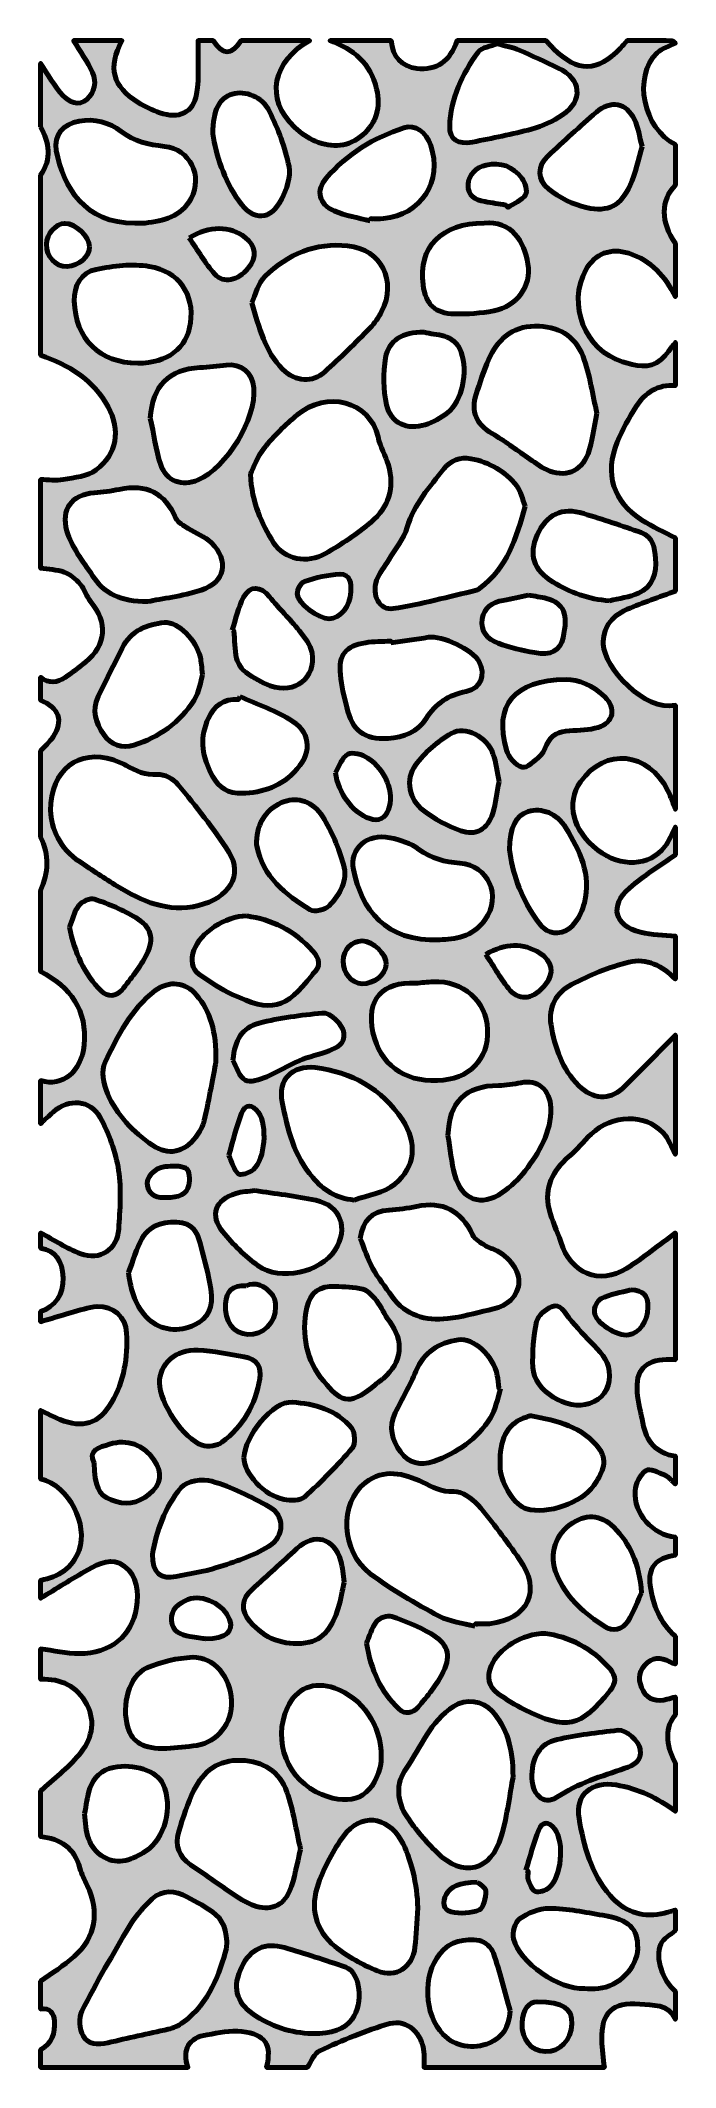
# Model space of a CAD drawing. Header units: inches. Extents: x 147 to 203, y 28 to 207.
import ezdxf

# ---------------------------------------------------------------- set-up
doc = ezdxf.new("R2010")
doc.units = ezdxf.units.IN
doc.header["$MEASUREMENT"] = 0
doc.layers.add('Layer 1', color=7, linetype='Continuous')

msp = doc.modelspace()

# ---------------------------------------------------------------- hatches: boundary and pattern name
at = {"layer": 'Layer 1'}
h = msp.add_hatch(color=7, dxfattribs=at)
h.dxf.hatch_style = 2
edge = h.paths.add_edge_path()
edge.add_spline(control_points=[(147.46, 199.47), (147.46, 201.34), (147.46, 203.21), (147.46, 205.07), (148.11, 204.11), (148.67, 203.06), (149.45, 202.22), (149.94, 201.7), (150.8, 201.25), (151.55, 201.9), (152.25, 202.52), (152.41, 203.44), (152.04, 204.26), (151.6, 205.25), (150.94, 206.15), (150.37, 207.09), (151.79, 207.09), (153.21, 207.09), (154.63, 207.09), (153.37, 204.7), (153.8, 203.03), (156.08, 201.62), (156.67, 201.25), (157.32, 200.95), (157.98, 200.72), (159.63, 200.14), (160.93, 200.7), (161.22, 202.37), (161.48, 203.9), (161.32, 205.51), (161.35, 207.09), (161.79, 207.09), (162.24, 207.09), (162.69, 207.09), (163.51, 205.78), (164.32, 205.78), (165.15, 207.09), (167.17, 207.09), (169.18, 207.09), (171.2, 207.09), (167.96, 205.3), (167.18, 201.95), (169.87, 199.43), (170.41, 198.93), (171.04, 198.48), (171.71, 198.2), (173.18, 197.6), (174.66, 197.69), (175.89, 198.77), (177.09, 199.84), (177.47, 201.2), (177.1, 202.81), (176.57, 205.08), (175.07, 206.34), (172.99, 207.09), (174.78, 207.09), (176.57, 207.09), (178.37, 207.09), (178.51, 205.67), (179.33, 204.78), (180.63, 204.63), (182.38, 204.43), (183.59, 205.26), (184.19, 207.09), (186.8, 207.09), (189.41, 207.09), (192.03, 207.09), (192.26, 206.85), (192.48, 206.59), (192.71, 206.36), (194.83, 204.27), (196.54, 204.28), (198.61, 206.43), (198.81, 206.64), (199, 206.87), (199.19, 207.09), (200.5, 207.09), (201.81, 207.09), (203.11, 207.08), (203.23, 207.08), (203.34, 206.94), (203.45, 206.86), (202.91, 206.59), (202.26, 206.42), (201.84, 206.01), (199.67, 203.9), (200.61, 199.3), (203.45, 197.91), (203.45, 196.71), (203.45, 195.52), (203.45, 194.32), (202.13, 193.02), (202.13, 191.04), (203.45, 189.17), (203.45, 187.6), (203.45, 186.04), (203.45, 184.47), (202.55, 186.25), (201.34, 187.69), (199.34, 188.31), (197.74, 188.81), (196.36, 188.3), (195.55, 186.84), (193.87, 183.81), (195.46, 179.72), (198.79, 178.74), (199.9, 178.41), (201.14, 178.01), (202.19, 178.93), (202.68, 179.36), (203.03, 179.93), (203.45, 180.44), (203.45, 179.17), (203.45, 177.9), (203.45, 176.63), (201.9, 176.76), (200.78, 176.01), (199.99, 174.78), (199.35, 173.79), (198.77, 172.73), (198.32, 171.64), (197.17, 168.87), (197.97, 166.36), (200.49, 164.75), (201.43, 164.15), (202.46, 163.71), (203.45, 163.19), (203.45, 161.63), (203.45, 160.06), (203.45, 158.49), (202.03, 157.96), (200.58, 157.48), (199.19, 156.88), (197.65, 156.21), (197.04, 155.15), (197.09, 153.79), (197.16, 151.73), (200.72, 147.84), (203.45, 148.41), (203.45, 145.35), (203.45, 142.29), (203.45, 139.23), (203.23, 139.77), (203.05, 140.33), (202.79, 140.85), (201.07, 144.32), (197.26, 144.71), (195.08, 141.65), (193.76, 139.79), (194.38, 137.33), (196.61, 135.62), (198.64, 134.07), (201.13, 134.18), (202.52, 135.93), (202.92, 136.44), (203.14, 137.08), (203.45, 137.66), (203.45, 136.84), (203.45, 136.02), (203.45, 135.2), (202.09, 134.23), (200.63, 133.37), (199.39, 132.27), (197.6, 130.68), (198.05, 128.97), (200.37, 128.37), (201.36, 128.11), (202.42, 128.14), (203.45, 128.03), (203.45, 126.76), (203.45, 125.5), (203.45, 124.23), (202.32, 125.41), (200.89, 126.11), (199.33, 125.73), (197.59, 125.31), (195.89, 124.58), (194.29, 123.76), (192.94, 123.07), (192.23, 121.71), (192.48, 120.19), (192.81, 118.22), (193.45, 116.28), (194.93, 114.82), (196.13, 113.63), (197.65, 113.52), (198.74, 114.56), (200.35, 116.09), (201.88, 117.71), (203.45, 119.3), (203.45, 115.79), (203.45, 112.28), (203.45, 108.77), (203.09, 109.41), (202.84, 110.15), (202.36, 110.67), (200.73, 112.39), (197.9, 112.31), (196.01, 110.54), (195.34, 109.91), (194.76, 109.16), (194.06, 108.56), (192.61, 107.33), (191.86, 105.83), (192.3, 103.93), (192.54, 102.93), (193.04, 102.01), (193.34, 101.03), (194.18, 98.28), (196.71, 97.2), (199.14, 98.7), (200.64, 99.63), (202.02, 100.78), (203.45, 101.83), (203.45, 98.1), (203.45, 94.37), (203.45, 90.63), (203.19, 90.64), (202.93, 90.66), (202.67, 90.65), (200.75, 90.58), (199.92, 89.69), (200.08, 87.77), (200.16, 86.85), (200.41, 85.95), (200.57, 85.05), (200.87, 83.42), (201.75, 82.37), (203.45, 82.12), (203.45, 81.3), (203.45, 80.48), (203.45, 79.66), (203.14, 79.92), (202.88, 80.28), (202.53, 80.43), (201.98, 80.67), (201.16, 81.08), (200.86, 80.86), (200.35, 80.49), (199.93, 79.7), (199.89, 79.06), (199.76, 77.04), (201.47, 75.17), (203.45, 74.96), (203.45, 74.44), (203.45, 73.91), (203.45, 73.39), (201.74, 73.1), (201, 72.31), (201.23, 70.69), (201.46, 68.99), (202.09, 67.4), (203.45, 66.22), (203.45, 65.4), (203.45, 64.58), (203.45, 63.76), (203.28, 63.82), (203.1, 63.87), (202.95, 63.95), (202.14, 64.42), (201.38, 64.4), (200.74, 63.68), (200.13, 62.97), (200.17, 62.17), (200.6, 61.4), (201.08, 60.56), (201.84, 60.42), (202.72, 60.66), (202.96, 60.72), (203.2, 60.78), (203.45, 60.85), (203.45, 60.33), (203.45, 59.8), (203.45, 59.28), (202.54, 58.3), (202.54, 56.62), (203.45, 55.03), (203.45, 53.61), (203.45, 52.19), (203.45, 50.77), (201.88, 51.93), (200.18, 52.77), (198.22, 53.09), (196.09, 53.44), (194.59, 52.27), (194.95, 50.14), (195.36, 47.71), (196, 45.28), (197.69, 43.33), (198.87, 41.96), (200.37, 41.38), (202.17, 41.71), (202.6, 41.79), (203.02, 41.93), (203.45, 42.04), (203.45, 41.44), (203.45, 40.84), (203.45, 40.25), (203.01, 39.85), (202.37, 39.53), (202.16, 39.04), (201.63, 37.79), (202.32, 35.84), (203.45, 34.87), (203.45, 34.05), (203.45, 33.23), (203.45, 32.41), (202.82, 33.81), (201.45, 33.61), (200.32, 33.73), (197.89, 33.98), (196.91, 33.02), (196.95, 30.58), (196.96, 29.77), (197.1, 28.96), (197.18, 28.15), (191.88, 28.15), (186.58, 28.15), (181.28, 28.15), (181.28, 28.6), (181.31, 29.05), (181.27, 29.49), (181.12, 31.15), (179.81, 32.43), (178.26, 32.02), (176.14, 31.45), (174.1, 30.53), (172.08, 29.63), (171.59, 29.41), (171.34, 28.66), (170.98, 28.15), (169.78, 28.15), (168.59, 28.15), (167.39, 28.15), (167.86, 30.19), (167.34, 31.07), (165.2, 31.33), (164.21, 31.45), (163.15, 31.21), (162.14, 31.04), (160.51, 30.78), (159.92, 29.73), (160.45, 28.15), (156.12, 28.15), (151.79, 28.15), (147.46, 28.15), (147.46, 28.67), (147.46, 29.2), (147.46, 29.72), (148.47, 30.27), (148.76, 31.19), (148.68, 32.24), (148.63, 32.94), (148.31, 33.46), (147.46, 33.3), (147.46, 34.12), (147.46, 34.95), (147.46, 35.77), (148.45, 36.48), (149.52, 37.12), (150.42, 37.94), (152.32, 39.64), (152.68, 41.9), (151.57, 44.21), (151.33, 44.71), (151.07, 45.22), (150.93, 45.75), (150.44, 47.53), (149.22, 48.35), (147.46, 48.53), (147.46, 49.88), (147.46, 51.22), (147.46, 52.56), (148.6, 53.61), (149.86, 54.57), (150.85, 55.75), (151.92, 57.02), (152.39, 58.59), (151.53, 60.21), (150.68, 61.82), (149.26, 62.49), (147.46, 62.42), (147.46, 63.31), (147.46, 64.21), (147.46, 65.1), (148.6, 64.96), (149.73, 64.7), (150.87, 64.69), (153.6, 64.68), (155.55, 66.26), (155.92, 68.76), (156.12, 70.11), (156.01, 71.52), (154.84, 72.42), (153.76, 73.25), (152.63, 72.65), (151.62, 72.08), (150.21, 71.29), (148.85, 70.42), (147.46, 69.58), (147.46, 70.11), (147.46, 70.63), (147.46, 71.15), (149.03, 71.49), (150.27, 72.18), (150.86, 73.83), (151.65, 76.02), (150.04, 79.51), (147.46, 80.11), (147.46, 82.12), (147.46, 84.14), (147.46, 86.16), (148.03, 85.89), (148.58, 85.6), (149.16, 85.36), (151.2, 84.54), (152.6, 84.97), (153.72, 86.86), (154.83, 88.74), (155.17, 90.83), (155.05, 92.98), (154.98, 94.42), (153.9, 95.38), (152.45, 95.32), (151.66, 95.28), (150.87, 94.98), (150.1, 94.77), (149.21, 94.52), (148.34, 94.25), (147.46, 93.99), (147.46, 94.29), (147.46, 94.59), (147.46, 94.89), (148.74, 95.28), (149.52, 96.43), (149.45, 97.85), (149.37, 99.46), (148.81, 100.21), (147.46, 100.49), (147.46, 100.94), (147.46, 101.38), (147.46, 101.83), (148.64, 101.21), (149.76, 100.45), (151, 99.99), (152.7, 99.35), (154.24, 100.36), (154.35, 102.16), (154.46, 103.89), (154.61, 105.66), (154.34, 107.35), (154.09, 108.96), (153.5, 110.59), (152.71, 112.02), (151.83, 113.61), (149.96, 113.7), (148.58, 112.5), (148.2, 112.17), (147.83, 111.81), (147.46, 111.46), (147.46, 112.73), (147.46, 114), (147.46, 115.27), (149.42, 114.71), (151.06, 116.03), (151.3, 118.4), (151.61, 121.49), (150.11, 123.54), (147.46, 124.9), (147.46, 127.29), (147.46, 129.68), (147.46, 132.06), (148.16, 133.63), (148.25, 135.2), (147.46, 136.77), (147.46, 139.31), (147.46, 141.84), (147.46, 144.38), (147.83, 144.79), (148.26, 145.17), (148.56, 145.63), (149.51, 147.05), (149.1, 148.18), (147.46, 148.86), (147.46, 149.53), (147.46, 150.2), (147.46, 150.88), (148.18, 150.32), (148.93, 150.39), (149.63, 150.87), (150.25, 151.28), (150.83, 151.75), (151.41, 152.21), (153.28, 153.73), (153.43, 155.73), (151.87, 157.57), (151.49, 158.02), (151.35, 158.67), (150.96, 159.11), (150.58, 159.55), (150.07, 159.97), (149.54, 160.17), (148.89, 160.4), (148.16, 160.4), (147.46, 160.51), (147.46, 163.12), (147.46, 165.73), (147.46, 168.34), (148.13, 168.33), (148.82, 168.22), (149.46, 168.34), (150.46, 168.52), (151.62, 168.62), (152.37, 169.19), (154.22, 170.59), (154.52, 172.67), (153.41, 174.76), (152.13, 177.17), (149.94, 178.44), (147.46, 179.32), (147.46, 184.62), (147.46, 189.92), (147.46, 195.22), (148.49, 196.64), (148.22, 198.06), (147.46, 199.47)], knot_values=[0, 0, 0, 0, 1, 1, 1, 2, 2, 2, 3, 3, 3, 4, 4, 4, 5, 5, 5, 6, 6, 6, 7, 7, 7, 8, 8, 8, 9, 9, 9, 10, 10, 10, 11, 11, 11, 12, 12, 12, 13, 13, 13, 14, 14, 14, 15, 15, 15, 16, 16, 16, 17, 17, 17, 18, 18, 18, 19, 19, 19, 20, 20, 20, 21, 21, 21, 22, 22, 22, 23, 23, 23, 24, 24, 24, 25, 25, 25, 26, 26, 26, 27, 27, 27, 28, 28, 28, 29, 29, 29, 30, 30, 30, 31, 31, 31, 32, 32, 32, 33, 33, 33, 34, 34, 34, 35, 35, 35, 36, 36, 36, 37, 37, 37, 38, 38, 38, 39, 39, 39, 40, 40, 40, 41, 41, 41, 42, 42, 42, 43, 43, 43, 44, 44, 44, 45, 45, 45, 46, 46, 46, 47, 47, 47, 48, 48, 48, 49, 49, 49, 50, 50, 50, 51, 51, 51, 52, 52, 52, 53, 53, 53, 54, 54, 54, 55, 55, 55, 56, 56, 56, 57, 57, 57, 58, 58, 58, 59, 59, 59, 60, 60, 60, 61, 61, 61, 62, 62, 62, 63, 63, 63, 64, 64, 64, 65, 65, 65, 66, 66, 66, 67, 67, 67, 68, 68, 68, 69, 69, 69, 70, 70, 70, 71, 71, 71, 72, 72, 72, 73, 73, 73, 74, 74, 74, 75, 75, 75, 76, 76, 76, 77, 77, 77, 78, 78, 78, 79, 79, 79, 80, 80, 80, 81, 81, 81, 82, 82, 82, 83, 83, 83, 84, 84, 84, 85, 85, 85, 86, 86, 86, 87, 87, 87, 88, 88, 88, 89, 89, 89, 90, 90, 90, 91, 91, 91, 92, 92, 92, 93, 93, 93, 94, 94, 94, 95, 95, 95, 96, 96, 96, 97, 97, 97, 98, 98, 98, 99, 99, 99, 100, 100, 100, 101, 101, 101, 102, 102, 102, 103, 103, 103, 104, 104, 104, 105, 105, 105, 106, 106, 106, 107, 107, 107, 108, 108, 108, 109, 109, 109, 110, 110, 110, 111, 111, 111, 112, 112, 112, 113, 113, 113, 114, 114, 114, 115, 115, 115, 116, 116, 116, 117, 117, 117, 118, 118, 118, 119, 119, 119, 120, 120, 120, 121, 121, 121, 122, 122, 122, 123, 123, 123, 124, 124, 124, 125, 125, 125, 126, 126, 126, 127, 127, 127, 128, 128, 128, 129, 129, 129, 130, 130, 130, 131, 131, 131, 132, 132, 132, 133, 133, 133, 134, 134, 134, 135, 135, 135, 136, 136, 136, 137, 137, 137, 138, 138, 138, 139, 139, 139, 140, 140, 140, 141, 141, 141, 142, 142, 142, 143, 143, 143, 144, 144, 144, 145, 145, 145, 146, 146, 146, 147, 147, 147, 148, 148, 148, 149, 149, 149, 150, 150, 150, 151, 151, 151, 152, 152, 152, 153, 153, 153, 154, 154, 154, 155, 155, 155, 156, 156, 156, 157, 157, 157, 158, 158, 158, 159, 159, 159, 160, 160, 160, 161, 161, 161, 162, 162, 162, 163, 163, 163, 164, 164, 164, 165, 165, 165, 166, 166, 166, 167, 167, 167, 168, 168, 168, 169, 169, 169, 170, 170, 170, 171, 171, 171, 172, 172, 172, 173, 173, 173, 174, 174, 174, 175, 175, 175, 175], degree=3, periodic=1)
edge = h.paths.add_edge_path()
edge.add_spline(control_points=[(148.34, 139.11), (148.42, 137.53), (149.11, 135.76), (150.94, 134.58), (152.03, 133.87), (153.09, 133.11), (154.21, 132.44), (156.41, 131.1), (158.68, 130.08), (161.38, 130.73), (164.06, 131.37), (165.37, 133.43), (164.07, 135.43), (162.73, 137.52), (161.17, 139.48), (159.59, 141.4), (159.19, 141.89), (158.36, 142.35), (157.78, 142.3), (156.68, 142.2), (155.87, 142.62), (155, 143.1), (154.65, 143.3), (154.26, 143.46), (153.88, 143.59), (150.84, 144.56), (148.35, 142.76), (148.34, 139.11)], knot_values=[0, 0, 0, 0, 1, 1, 1, 2, 2, 2, 3, 3, 3, 4, 4, 4, 5, 5, 5, 6, 6, 6, 7, 7, 7, 8, 8, 8, 9, 9, 9, 9], degree=3, periodic=1)
edge = h.paths.add_edge_path()
edge.add_spline(control_points=[(185.76, 67.1), (185.78, 67.17), (185.8, 67.25), (185.82, 67.33), (186.23, 67.33), (186.64, 67.29), (187.05, 67.33), (190.47, 67.72), (191.67, 70.27), (189.7, 73.01), (188.53, 74.64), (187.35, 76.28), (186.04, 77.8), (185.52, 78.39), (184.61, 79.02), (183.91, 78.99), (182.8, 78.93), (182.03, 79.41), (181.15, 79.82), (179.47, 80.61), (177.77, 81.05), (176.09, 79.77), (173.8, 78.01), (173.94, 73.69), (176.54, 71.74), (178.43, 70.32), (180.51, 69.13), (182.6, 68), (183.54, 67.49), (184.7, 67.39), (185.76, 67.1)], knot_values=[0, 0, 0, 0, 1, 1, 1, 2, 2, 2, 3, 3, 3, 4, 4, 4, 5, 5, 5, 6, 6, 6, 7, 7, 7, 8, 8, 8, 9, 9, 9, 10, 10, 10, 10], degree=3, periodic=1)
edge = h.paths.add_edge_path()
edge.add_spline(control_points=[(165.96, 168.81), (166.1, 166.26), (166.95, 164.44), (168.01, 162.76), (168.94, 161.27), (171, 160.89), (172.59, 161.81), (174, 162.62), (175.37, 163.54), (176.61, 164.58), (178.16, 165.88), (178.71, 167.62), (178.14, 169.61), (177.89, 170.46), (177.41, 171.24), (177.22, 172.1), (176.49, 175.27), (172.68, 176.23), (170.09, 174.04), (169.04, 173.16), (168.04, 172.19), (167.19, 171.12), (166.57, 170.35), (166.24, 169.35), (165.96, 168.81)], knot_values=[0, 0, 0, 0, 1, 1, 1, 2, 2, 2, 3, 3, 3, 4, 4, 4, 5, 5, 5, 6, 6, 6, 7, 7, 7, 8, 8, 8, 8], degree=3, periodic=1)
edge = h.paths.add_edge_path()
edge.add_spline(control_points=[(163.87, 38.68), (163.96, 40.31), (163.51, 41.25), (162.61, 41.89), (161.8, 42.46), (160.91, 42.95), (160.01, 43.38), (158.87, 43.92), (157.81, 43.64), (156.97, 42.73), (156.36, 42.08), (155.75, 41.4), (155.3, 40.64), (153.84, 38.16), (152.4, 35.67), (151.09, 33.11), (150.8, 32.54), (150.9, 31.54), (151.21, 30.94), (151.61, 30.18), (152.51, 30.11), (153.39, 30.33), (155.16, 30.76), (156.94, 31.11), (158.71, 31.53), (159.16, 31.64), (159.64, 31.84), (160.02, 32.12), (162.4, 33.87), (163.23, 36.48), (163.87, 38.68)], knot_values=[0, 0, 0, 0, 1, 1, 1, 2, 2, 2, 3, 3, 3, 4, 4, 4, 5, 5, 5, 6, 6, 6, 7, 7, 7, 8, 8, 8, 9, 9, 9, 10, 10, 10, 10], degree=3, periodic=1)
edge = h.paths.add_edge_path()
edge.add_spline(control_points=[(190.19, 165.98), (189.96, 166.58), (189.84, 167.29), (189.46, 167.78), (188.43, 169.07), (187.05, 169.86), (185.42, 170.18), (184.46, 170.36), (183.62, 170.01), (183.03, 169.28), (181.75, 167.69), (180.41, 166.16), (179.8, 164.12), (179.49, 163.09), (178.72, 162.2), (178.16, 161.25), (177.8, 160.65), (177.33, 160.09), (177.1, 159.44), (176.63, 158.12), (177.36, 156.76), (178.57, 156.95), (181.04, 157.33), (183.47, 158), (185.92, 158.56), (186.02, 158.58), (186.11, 158.67), (186.19, 158.74), (188.61, 160.52), (189.42, 163.17), (190.19, 165.98)], knot_values=[0, 0, 0, 0, 1, 1, 1, 2, 2, 2, 3, 3, 3, 4, 4, 4, 5, 5, 5, 6, 6, 6, 7, 7, 7, 8, 8, 8, 9, 9, 9, 10, 10, 10, 10], degree=3, periodic=1)
edge = h.paths.add_edge_path()
edge.add_spline(control_points=[(162.93, 116.94), (162.96, 119.67), (162.44, 121.37), (161.21, 122.83), (160.24, 123.98), (158.8, 124.14), (157.58, 123.22), (155.42, 121.6), (154.29, 119.22), (153.15, 116.91), (152.79, 116.18), (153.01, 114.96), (153.36, 114.14), (154.17, 112.22), (155.63, 110.74), (157.34, 109.57), (158.71, 108.62), (160.16, 108.93), (161.15, 110.29), (161.48, 110.73), (161.78, 111.24), (161.9, 111.76), (162.34, 113.75), (162.7, 115.75), (162.93, 116.94)], knot_values=[0, 0, 0, 0, 1, 1, 1, 2, 2, 2, 3, 3, 3, 4, 4, 4, 5, 5, 5, 6, 6, 6, 7, 7, 7, 8, 8, 8, 8], degree=3, periodic=1)
edge = h.paths.add_edge_path()
edge.add_spline(control_points=[(189.13, 53.78), (189.12, 56.4), (188.58, 58.14), (187.29, 59.61), (186.46, 60.56), (184.95, 60.72), (183.88, 60.03), (181.83, 58.71), (181.03, 56.45), (179.72, 54.58), (178.74, 53.19), (178.87, 51.64), (179.78, 50.27), (180.54, 49.14), (181.46, 48.09), (182.43, 47.12), (184.69, 44.87), (187.2, 45.48), (188.09, 48.55), (188.64, 50.47), (188.88, 52.48), (189.13, 53.78)], knot_values=[0, 0, 0, 0, 1, 1, 1, 2, 2, 2, 3, 3, 3, 4, 4, 4, 5, 5, 5, 6, 6, 6, 7, 7, 7, 7], degree=3, periodic=1)
edge = h.paths.add_edge_path()
edge.add_spline(control_points=[(170.39, 47.42), (170, 49.11), (169.75, 50.85), (169.18, 52.47), (168.55, 54.28), (167.11, 55.19), (165.15, 55.26), (163.14, 55.34), (161.81, 54.31), (160.98, 52.63), (160.42, 51.47), (160.01, 50.22), (159.65, 48.98), (159.27, 47.72), (159.68, 46.75), (160.69, 46.05), (162.09, 45.09), (163.47, 44.11), (164.88, 43.16), (165.31, 42.88), (165.78, 42.63), (166.26, 42.45), (167.63, 41.96), (168.88, 42.38), (169.42, 43.71), (169.89, 44.85), (170.06, 46.11), (170.39, 47.42)], knot_values=[0, 0, 0, 0, 1, 1, 1, 2, 2, 2, 3, 3, 3, 4, 4, 4, 5, 5, 5, 6, 6, 6, 7, 7, 7, 8, 8, 8, 9, 9, 9, 9], degree=3, periodic=1)
edge = h.paths.add_edge_path()
edge.add_spline(control_points=[(196.52, 174.21), (196.15, 175.77), (195.91, 177.56), (195.3, 179.21), (194.61, 181.06), (193.05, 181.91), (191.06, 181.88), (189, 181.86), (187.76, 180.66), (186.97, 178.92), (186.53, 177.94), (186.21, 176.9), (185.88, 175.88), (185.38, 174.31), (185.88, 173.23), (187.28, 172.4), (188.36, 171.76), (189.36, 171), (190.4, 170.29), (190.96, 169.92), (191.48, 169.48), (192.08, 169.21), (193.68, 168.48), (195.13, 168.99), (195.74, 170.61), (196.13, 171.67), (196.23, 172.83), (196.52, 174.21)], knot_values=[0, 0, 0, 0, 1, 1, 1, 2, 2, 2, 3, 3, 3, 4, 4, 4, 5, 5, 5, 6, 6, 6, 7, 7, 7, 8, 8, 8, 9, 9, 9, 9], degree=3, periodic=1)
edge = h.paths.add_edge_path()
edge.add_spline(control_points=[(166.08, 183.93), (166.77, 181.73), (167.23, 179.64), (168.8, 178.09), (169.96, 176.94), (171.46, 176.86), (172.52, 177.84), (173.89, 179.09), (175.22, 180.39), (176.52, 181.72), (176.93, 182.13), (177.27, 182.65), (177.54, 183.17), (178.9, 185.87), (177.54, 188.65), (174.54, 188.97), (171.73, 189.28), (169.26, 188.23), (167.26, 186.29), (166.65, 185.69), (166.44, 184.69), (166.08, 183.93)], knot_values=[0, 0, 0, 0, 1, 1, 1, 2, 2, 2, 3, 3, 3, 4, 4, 4, 5, 5, 5, 6, 6, 6, 7, 7, 7, 7], degree=3, periodic=1)
edge = h.paths.add_edge_path()
edge.add_spline(control_points=[(156.9, 157.56), (158.15, 157.82), (159.94, 158.03), (161.63, 158.57), (163.75, 159.25), (164.13, 161.18), (162.53, 162.76), (161.97, 163.31), (161.14, 163.58), (160.47, 164.02), (160.08, 164.28), (159.57, 164.53), (159.4, 164.91), (158.41, 167.15), (156.82, 167.98), (154.4, 167.47), (153.67, 167.32), (152.93, 167.23), (152.19, 167.17), (150.19, 167), (149.24, 165.74), (149.78, 163.79), (149.98, 163.09), (150.36, 162.43), (150.73, 161.79), (151.13, 161.12), (151.63, 160.51), (152.05, 159.85), (153.06, 158.25), (154.55, 157.57), (156.9, 157.56)], knot_values=[0, 0, 0, 0, 1, 1, 1, 2, 2, 2, 3, 3, 3, 4, 4, 4, 5, 5, 5, 6, 6, 6, 7, 7, 7, 8, 8, 8, 9, 9, 9, 10, 10, 10, 10], degree=3, periodic=1)
edge = h.paths.add_edge_path()
edge.add_spline(control_points=[(175.66, 101.34), (176.01, 100.46), (176.29, 99.54), (176.74, 98.71), (177.22, 97.84), (177.87, 97.06), (178.45, 96.23), (179.66, 94.5), (181.42, 94.06), (183.37, 94.27), (184.58, 94.4), (185.77, 94.74), (186.97, 95.01), (188.17, 95.28), (189.28, 95.73), (189.6, 97.09), (189.85, 98.19), (189.03, 99.51), (187.72, 100.24), (187.39, 100.42), (187, 100.49), (186.7, 100.69), (186.28, 100.97), (185.75, 101.25), (185.56, 101.66), (184.57, 103.79), (182.91, 104.65), (180.61, 104.16), (179.82, 104), (179, 103.91), (178.2, 103.84), (176.66, 103.72), (175.88, 102.92), (175.66, 101.34)], knot_values=[0, 0, 0, 0, 1, 1, 1, 2, 2, 2, 3, 3, 3, 4, 4, 4, 5, 5, 5, 6, 6, 6, 7, 7, 7, 8, 8, 8, 9, 9, 9, 10, 10, 10, 11, 11, 11, 11], degree=3, periodic=1)
edge = h.paths.add_edge_path()
edge.add_spline(control_points=[(175.12, 104.73), (176.33, 105.17), (177.78, 105.34), (178.7, 106.13), (180.54, 107.68), (180.7, 109.79), (179.37, 111.81), (177.56, 114.55), (174.89, 116.04), (171.67, 116.42), (169.66, 116.66), (168.37, 115.36), (168.77, 113.36), (169.24, 111), (169.82, 108.61), (171.46, 106.71), (172.39, 105.64), (173.51, 104.87), (175.12, 104.73)], knot_values=[0, 0, 0, 0, 1, 1, 1, 2, 2, 2, 3, 3, 3, 4, 4, 4, 5, 5, 5, 6, 6, 6, 6], degree=3, periodic=1)
edge = h.paths.add_edge_path()
edge.add_spline(control_points=[(180.72, 42.25), (180.71, 44.21), (180.11, 46.72), (179.27, 48.19), (178.01, 50.37), (175.66, 50.63), (174.2, 48.6), (173.27, 47.33), (172.5, 45.88), (171.97, 44.4), (171.2, 42.29), (171.68, 40.27), (173.44, 38.83), (174.54, 37.93), (175.85, 37.21), (177.18, 36.67), (178.8, 36.01), (180.28, 37.01), (180.48, 38.76), (180.61, 39.85), (180.63, 40.96), (180.72, 42.25)], knot_values=[0, 0, 0, 0, 1, 1, 1, 2, 2, 2, 3, 3, 3, 4, 4, 4, 5, 5, 5, 6, 6, 6, 7, 7, 7, 7], degree=3, periodic=1)
edge = h.paths.add_edge_path()
edge.add_spline(control_points=[(155.78, 190.97), (156.08, 190.97), (156.39, 190.94), (156.68, 190.98), (158.31, 191.17), (159.85, 191.52), (160.73, 193.14), (161.81, 195.16), (160.64, 197.51), (158.38, 197.75), (156.99, 197.9), (155.72, 198.17), (154.56, 199.07), (153.51, 199.89), (152.23, 200.21), (150.86, 199.98), (149.46, 199.74), (148.59, 198.75), (148.85, 197.38), (149.47, 194.12), (151.35, 190.95), (155.78, 190.97)], knot_values=[0, 0, 0, 0, 1, 1, 1, 2, 2, 2, 3, 3, 3, 4, 4, 4, 5, 5, 5, 6, 6, 6, 7, 7, 7, 7], degree=3, periodic=1)
edge = h.paths.add_edge_path()
edge.add_spline(control_points=[(182.68, 127.71), (183.92, 127.74), (185.57, 127.91), (186.67, 129.49), (188.14, 131.59), (186.97, 134.26), (184.43, 134.47), (183.11, 134.58), (181.93, 134.87), (180.82, 135.69), (180.11, 136.22), (179.16, 136.53), (178.27, 136.72), (176.27, 137.13), (174.66, 135.76), (175.05, 133.9), (175.77, 130.43), (177.81, 127.49), (182.68, 127.71)], knot_values=[0, 0, 0, 0, 1, 1, 1, 2, 2, 2, 3, 3, 3, 4, 4, 4, 5, 5, 5, 6, 6, 6, 6], degree=3, periodic=1)
edge = h.paths.add_edge_path()
edge.add_spline(control_points=[(178.36, 153.93), (178.35, 153.98), (178.35, 154.03), (178.34, 154.08), (177.6, 154.03), (176.84, 154.05), (176.11, 153.93), (174.35, 153.64), (173.73, 152.86), (173.9, 151.09), (173.99, 150.13), (174.24, 149.19), (174.46, 148.25), (174.96, 146.15), (175.98, 145.38), (178.11, 145.48), (179.5, 145.54), (180.72, 146.1), (181.46, 147.23), (182.33, 148.58), (183.41, 149.32), (184.99, 149.62), (186.29, 149.87), (186.74, 151.14), (186.15, 152.23), (185.55, 153.33), (182.88, 154.61), (181.66, 154.41), (180.56, 154.23), (179.46, 154.09), (178.36, 153.93)], knot_values=[0, 0, 0, 0, 1, 1, 1, 2, 2, 2, 3, 3, 3, 4, 4, 4, 5, 5, 5, 6, 6, 6, 7, 7, 7, 8, 8, 8, 9, 9, 9, 10, 10, 10, 10], degree=3, periodic=1)
edge = h.paths.add_edge_path()
edge.add_spline(control_points=[(180.55, 123.87), (177.62, 124.08), (176.14, 122.36), (176.77, 119.53), (177.41, 116.7), (179.45, 115.18), (182.46, 115.28), (185.27, 115.37), (186.99, 117.12), (186.88, 119.78), (186.78, 122.3), (184.73, 124.11), (182.09, 124), (181.57, 123.98), (181.06, 123.92), (180.55, 123.87)], knot_values=[0, 0, 0, 0, 1, 1, 1, 2, 2, 2, 3, 3, 3, 4, 4, 4, 5, 5, 5, 5], degree=3, periodic=1)
edge = h.paths.add_edge_path()
edge.add_spline(control_points=[(156.03, 178.61), (158.66, 178.61), (160.37, 179.91), (160.68, 182.16), (161.02, 184.67), (159.69, 186.72), (157.05, 187.15), (155.54, 187.4), (153.89, 187.2), (152.36, 186.89), (151.03, 186.63), (150.39, 185.44), (150.43, 184.1), (150.52, 180.74), (152.68, 178.62), (156.03, 178.61)], knot_values=[0, 0, 0, 0, 1, 1, 1, 2, 2, 2, 3, 3, 3, 4, 4, 4, 5, 5, 5, 5], degree=3, periodic=1)
edge = h.paths.add_edge_path()
edge.add_spline(control_points=[(188.03, 88.08), (187.97, 88.1), (187.92, 88.12), (187.87, 88.14), (187.83, 88.51), (187.82, 88.89), (187.74, 89.25), (187.37, 91), (185.64, 92.59), (184.3, 92.39), (182.58, 92.12), (181.27, 91.33), (180.56, 89.62), (180.04, 88.36), (179.36, 87.16), (178.74, 85.94), (178.11, 84.68), (178.45, 83.54), (179.21, 82.5), (179.93, 81.5), (180.96, 81.25), (182.1, 81.65), (184.18, 82.38), (185.95, 83.62), (187.13, 85.49), (187.61, 86.24), (187.74, 87.21), (188.03, 88.08)], knot_values=[0, 0, 0, 0, 1, 1, 1, 2, 2, 2, 3, 3, 3, 4, 4, 4, 5, 5, 5, 6, 6, 6, 7, 7, 7, 8, 8, 8, 9, 9, 9, 9], degree=3, periodic=1)
edge = h.paths.add_edge_path()
edge.add_spline(control_points=[(161.75, 151.1), (161.66, 151.82), (161.64, 152.23), (161.55, 152.63), (161.23, 154.13), (159.59, 155.82), (158.4, 155.71), (156.83, 155.56), (155.43, 155.01), (154.66, 153.46), (153.96, 152.03), (153.23, 150.61), (152.54, 149.18), (151.96, 147.96), (152.32, 146.85), (153.03, 145.83), (153.67, 144.89), (154.66, 144.55), (155.68, 144.88), (157.9, 145.59), (159.76, 146.89), (161.01, 148.87), (161.47, 149.59), (161.57, 150.53), (161.75, 151.1)], knot_values=[0, 0, 0, 0, 1, 1, 1, 2, 2, 2, 3, 3, 3, 4, 4, 4, 5, 5, 5, 6, 6, 6, 7, 7, 7, 8, 8, 8, 8], degree=3, periodic=1)
edge = h.paths.add_edge_path()
edge.add_spline(control_points=[(157.14, 173.76), (157.44, 172.39), (157.61, 170.97), (158.06, 169.65), (158.57, 168.17), (159.94, 167.7), (161.35, 168.3), (163.88, 169.39), (166.51, 173.72), (166.27, 176.42), (166.16, 177.77), (165.14, 178.6), (163.84, 178.44), (163.07, 178.34), (162.3, 178.25), (161.52, 178.22), (158.77, 178.1), (157.3, 176.58), (157.14, 173.76)], knot_values=[0, 0, 0, 0, 1, 1, 1, 2, 2, 2, 3, 3, 3, 4, 4, 4, 5, 5, 5, 6, 6, 6, 6], degree=3, periodic=1)
edge = h.paths.add_edge_path()
edge.add_spline(control_points=[(183.39, 110.43), (183.58, 109.26), (183.68, 108.06), (184, 106.93), (184.6, 104.72), (186.31, 104.1), (188.18, 105.39), (188.94, 105.91), (189.65, 106.57), (190.2, 107.3), (191.43, 108.94), (192.51, 110.7), (192.46, 112.87), (192.42, 114.47), (191.26, 115.4), (189.82, 115.09), (189.17, 114.96), (188.51, 114.85), (187.86, 114.85), (184.91, 114.81), (183.48, 113.38), (183.39, 110.43)], knot_values=[0, 0, 0, 0, 1, 1, 1, 2, 2, 2, 3, 3, 3, 4, 4, 4, 5, 5, 5, 6, 6, 6, 7, 7, 7, 7], degree=3, periodic=1)
edge = h.paths.add_edge_path()
edge.add_spline(control_points=[(177.51, 55.56), (177.51, 58.41), (175.82, 60.78), (173.4, 61.64), (171.57, 62.28), (170.01, 61.64), (169.23, 59.92), (167.87, 56.95), (169.25, 53.47), (172.27, 52.24), (174.9, 51.17), (176.74, 52.02), (177.4, 54.64), (177.5, 55.03), (177.5, 55.44), (177.51, 55.56)], knot_values=[0, 0, 0, 0, 1, 1, 1, 2, 2, 2, 3, 3, 3, 4, 4, 4, 5, 5, 5, 5], degree=3, periodic=1)
edge = h.paths.add_edge_path()
edge.add_spline(control_points=[(187.74, 206.81), (187.19, 206.59), (186.36, 206.51), (186.04, 206.07), (184.65, 204.12), (183.6, 201.97), (183.54, 199.51), (183.52, 198.37), (184.26, 197.88), (185.55, 198.13), (187.3, 198.47), (189.06, 198.81), (190.77, 199.28), (191.72, 199.55), (192.67, 199.97), (193.49, 200.52), (195.36, 201.78), (195.15, 203.72), (193.12, 204.66), (191.97, 205.19), (190.84, 205.75), (189.68, 206.25), (189.11, 206.49), (188.49, 206.6), (187.74, 206.81)], knot_values=[0, 0, 0, 0, 1, 1, 1, 2, 2, 2, 3, 3, 3, 4, 4, 4, 5, 5, 5, 6, 6, 6, 7, 7, 7, 8, 8, 8, 8], degree=3, periodic=1)
edge = h.paths.add_edge_path()
edge.add_spline(control_points=[(157.33, 73.46), (157.32, 71.79), (158.08, 71.2), (159.41, 71.5), (160.6, 71.77), (161.84, 71.9), (162.99, 72.28), (164.56, 72.79), (166.19, 73.29), (167.57, 74.15), (169.03, 75.05), (168.99, 76.91), (167.63, 77.65), (166.01, 78.53), (164.33, 79.38), (162.57, 79.91), (161.77, 80.15), (160.34, 79.93), (159.86, 79.35), (158.39, 77.61), (157.68, 75.43), (157.33, 73.46)], knot_values=[0, 0, 0, 0, 1, 1, 1, 2, 2, 2, 3, 3, 3, 4, 4, 4, 5, 5, 5, 6, 6, 6, 7, 7, 7, 7], degree=3, periodic=1)
edge = h.paths.add_edge_path()
edge.add_spline(control_points=[(171.43, 31.15), (173.15, 31.12), (174.26, 31.52), (174.95, 32.43), (175.99, 33.79), (175.67, 36.54), (174.37, 37), (172.59, 37.63), (170.79, 38.19), (168.98, 38.73), (167.28, 39.23), (165.96, 38.62), (165.2, 37.05), (164.35, 35.3), (164.67, 33.94), (166.21, 32.86), (167.78, 31.78), (169.51, 31.18), (171.43, 31.15)], knot_values=[0, 0, 0, 0, 1, 1, 1, 2, 2, 2, 3, 3, 3, 4, 4, 4, 5, 5, 5, 6, 6, 6, 6], degree=3, periodic=1)
edge = h.paths.add_edge_path()
edge.add_spline(control_points=[(197.63, 157.64), (198.49, 157.85), (199.4, 157.94), (200.18, 158.3), (201.46, 158.88), (201.82, 160.05), (201.7, 161.37), (201.62, 162.32), (201.48, 163.28), (200.42, 163.66), (198.75, 164.25), (197.06, 164.82), (195.36, 165.33), (193.44, 165.92), (192.08, 165.27), (191.26, 163.45), (190.48, 161.72), (190.93, 160.35), (192.66, 159.29), (194.17, 158.36), (195.79, 157.76), (197.63, 157.64)], knot_values=[0, 0, 0, 0, 1, 1, 1, 2, 2, 2, 3, 3, 3, 4, 4, 4, 5, 5, 5, 6, 6, 6, 7, 7, 7, 7], degree=3, periodic=1)
edge = h.paths.add_edge_path()
edge.add_spline(control_points=[(191.98, 66.47), (189.92, 66.47), (187.84, 65.1), (187.2, 63.61), (186.78, 62.63), (186.94, 61.77), (187.82, 61.15), (188.54, 60.63), (189.3, 60.16), (190.1, 59.76), (193.87, 57.88), (195.05, 58.17), (197.69, 61.42), (198.24, 62.11), (198.22, 62.68), (197.71, 63.3), (196.1, 65.22), (194, 66.19), (191.98, 66.47)], knot_values=[0, 0, 0, 0, 1, 1, 1, 2, 2, 2, 3, 3, 3, 4, 4, 4, 5, 5, 5, 6, 6, 6, 6], degree=3, periodic=1)
edge = h.paths.add_edge_path()
edge.add_spline(control_points=[(165.65, 129.81), (163.77, 129.83), (161.52, 128.3), (160.99, 126.8), (160.7, 125.97), (160.72, 125.14), (161.52, 124.6), (162.44, 123.98), (163.37, 123.35), (164.37, 122.88), (167.82, 121.25), (169.07, 121.58), (171.4, 124.59), (171.43, 124.62), (171.43, 124.66), (171.46, 124.69), (172.24, 125.36), (172.05, 126.05), (171.47, 126.71), (169.85, 128.56), (167.77, 129.51), (165.65, 129.81)], knot_values=[0, 0, 0, 0, 1, 1, 1, 2, 2, 2, 3, 3, 3, 4, 4, 4, 5, 5, 5, 6, 6, 6, 7, 7, 7, 7], degree=3, periodic=1)
edge = h.paths.add_edge_path()
edge.add_spline(control_points=[(186.57, 190.98), (182.83, 190.97), (180.73, 188.84), (181.19, 185.53), (181.44, 183.79), (182.22, 183), (183.98, 182.96), (185.13, 182.93), (186.3, 183.02), (187.42, 183.23), (189.45, 183.61), (190.77, 185.39), (190.44, 187.38), (190.12, 189.34), (188.99, 191.24), (186.57, 190.98)], knot_values=[0, 0, 0, 0, 1, 1, 1, 2, 2, 2, 3, 3, 3, 4, 4, 4, 5, 5, 5, 5], degree=3, periodic=1)
edge = h.paths.add_edge_path()
edge.add_spline(control_points=[(173.44, 97.11), (172.1, 97.18), (171.23, 96.58), (170.95, 95.24), (170.44, 92.85), (170.89, 90.54), (172.44, 88.73), (173.89, 87.04), (174.54, 86.38), (176.91, 88.36), (177.16, 88.58), (177.43, 88.77), (177.69, 88.99), (179.36, 90.38), (179.54, 92.3), (178.22, 94.03), (177.78, 94.59), (177.52, 95.29), (177.08, 95.85), (176.76, 96.26), (176.34, 96.73), (175.88, 96.86), (175.1, 97.07), (174.26, 97.04), (173.44, 97.11)], knot_values=[0, 0, 0, 0, 1, 1, 1, 2, 2, 2, 3, 3, 3, 4, 4, 4, 5, 5, 5, 6, 6, 6, 7, 7, 7, 8, 8, 8, 8], degree=3, periodic=1)
edge = h.paths.add_edge_path()
edge.add_spline(control_points=[(158.58, 56.3), (159.46, 56.4), (160.36, 56.45), (161.24, 56.59), (163.09, 56.88), (164.37, 58.54), (164.3, 60.51), (164.22, 62.6), (162.75, 64.43), (160.88, 64.36), (159.52, 64.31), (158.09, 63.96), (156.83, 63.42), (155.28, 62.76), (154.57, 60.13), (155.16, 58.17), (155.57, 56.81), (156.53, 56.29), (158.58, 56.3)], knot_values=[0, 0, 0, 0, 1, 1, 1, 2, 2, 2, 3, 3, 3, 4, 4, 4, 5, 5, 5, 6, 6, 6, 6], degree=3, periodic=1)
edge = h.paths.add_edge_path()
edge.add_spline(control_points=[(166.39, 105.56), (165.78, 105.48), (165.2, 105.48), (164.68, 105.32), (162.85, 104.75), (162.34, 103.4), (163.54, 101.92), (164.44, 100.81), (165.49, 99.76), (166.65, 98.93), (168.58, 97.53), (172.15, 98.34), (173.43, 100.32), (174.66, 102.23), (173.93, 104.24), (171.73, 104.71), (169.96, 105.09), (168.14, 105.29), (166.39, 105.56)], knot_values=[0, 0, 0, 0, 1, 1, 1, 2, 2, 2, 3, 3, 3, 4, 4, 4, 5, 5, 5, 6, 6, 6, 6], degree=3, periodic=1)
edge = h.paths.add_edge_path()
edge.add_spline(control_points=[(195.43, 35.11), (195.84, 35.11), (196.25, 35.08), (196.66, 35.12), (198.46, 35.3), (200.07, 36.97), (200.12, 38.65), (200.16, 40.43), (199.37, 41.21), (197.06, 41.59), (195.48, 41.84), (193.9, 42.19), (192.32, 42.2), (191.43, 42.21), (190.44, 41.78), (189.69, 41.26), (189.29, 40.99), (189.06, 40.04), (189.18, 39.5), (189.68, 37.4), (193.22, 34.98), (195.43, 35.11)], knot_values=[0, 0, 0, 0, 1, 1, 1, 2, 2, 2, 3, 3, 3, 4, 4, 4, 5, 5, 5, 6, 6, 6, 7, 7, 7, 7], degree=3, periodic=1)
edge = h.paths.add_edge_path()
edge.add_spline(control_points=[(165.4, 81.99), (165.35, 80.63), (167.24, 78.59), (168.93, 78.3), (169.51, 78.2), (170.35, 78.18), (170.73, 78.51), (172.23, 79.86), (173.65, 81.32), (174.96, 82.85), (175.25, 83.19), (175.2, 84.2), (174.9, 84.58), (173.59, 86.22), (171.57, 86.75), (169.67, 86.88), (167.92, 87.01), (165.45, 83.85), (165.4, 81.99)], knot_values=[0, 0, 0, 0, 1, 1, 1, 2, 2, 2, 3, 3, 3, 4, 4, 4, 5, 5, 5, 6, 6, 6, 6], degree=3, periodic=1)
edge = h.paths.add_edge_path()
edge.add_spline(control_points=[(165.03, 149.19), (164.99, 149.09), (164.95, 149), (164.91, 148.91), (163.61, 149.02), (162.77, 148.35), (162.26, 147.26), (161.52, 145.67), (161.65, 144.12), (162.43, 142.54), (162.96, 141.47), (163.62, 140.71), (164.83, 140.66), (166.73, 140.58), (168.47, 141.13), (169.82, 142.49), (171.38, 144.04), (171.39, 145.86), (169.7, 146.99), (168.28, 147.93), (166.6, 148.47), (165.03, 149.19)], knot_values=[0, 0, 0, 0, 1, 1, 1, 2, 2, 2, 3, 3, 3, 4, 4, 4, 5, 5, 5, 6, 6, 6, 7, 7, 7, 7], degree=3, periodic=1)
edge = h.paths.add_edge_path()
edge.add_spline(control_points=[(187.99, 81.81), (187.99, 81.55), (187.97, 81.28), (187.99, 81.02), (188.1, 79.59), (189.32, 77.74), (190.32, 77.47), (192.16, 76.96), (195.17, 77.96), (196.25, 79.53), (196.9, 80.49), (197.56, 81.6), (196.76, 82.73), (195.31, 84.77), (193, 85.22), (190.73, 85.68), (190.6, 85.71), (190.45, 85.61), (190.31, 85.57), (188.79, 85.12), (187.99, 83.82), (187.99, 81.81)], knot_values=[0, 0, 0, 0, 1, 1, 1, 2, 2, 2, 3, 3, 3, 4, 4, 4, 5, 5, 5, 6, 6, 6, 7, 7, 7, 7], degree=3, periodic=1)
edge = h.paths.add_edge_path()
edge.add_spline(control_points=[(176.54, 191.17), (176.55, 191.24), (176.57, 191.3), (176.58, 191.37), (176.96, 191.37), (177.33, 191.34), (177.7, 191.37), (181.01, 191.68), (182.95, 194.7), (181.87, 197.83), (181.45, 199.02), (180.51, 199.71), (179.51, 199.39), (176.84, 198.52), (174.5, 197.09), (172.66, 194.95), (171.7, 193.85), (172, 192.62), (173.35, 192.05), (174.35, 191.62), (175.47, 191.45), (176.54, 191.17)], knot_values=[0, 0, 0, 0, 1, 1, 1, 2, 2, 2, 3, 3, 3, 4, 4, 4, 5, 5, 5, 6, 6, 6, 7, 7, 7, 7], degree=3, periodic=1)
edge = h.paths.add_edge_path()
edge.add_spline(control_points=[(200.51, 197.73), (200.27, 198.63), (200.17, 199.42), (199.84, 200.11), (199.15, 201.59), (197.71, 201.86), (196.48, 200.78), (195.03, 199.51), (193.6, 198.21), (192.19, 196.89), (191.29, 196.06), (191.22, 194.79), (192.28, 193.97), (193.23, 193.22), (194.42, 192.61), (195.59, 192.35), (197.56, 191.91), (198.65, 192.53), (199.46, 194.32), (199.95, 195.42), (200.18, 196.63), (200.51, 197.73)], knot_values=[0, 0, 0, 0, 1, 1, 1, 2, 2, 2, 3, 3, 3, 4, 4, 4, 5, 5, 5, 6, 6, 6, 7, 7, 7, 7], degree=3, periodic=1)
edge = h.paths.add_edge_path()
edge.add_spline(control_points=[(174.24, 71), (174.13, 71.69), (174.1, 72.29), (173.94, 72.86), (173.33, 74.92), (171.62, 75.39), (170.06, 73.96), (168.75, 72.76), (167.43, 71.55), (166.11, 70.35), (165.18, 69.51), (165.07, 68.51), (165.94, 67.5), (167.21, 66), (168.92, 65.38), (170.83, 65.63), (172.53, 65.85), (173.24, 67.23), (173.71, 68.7), (173.95, 69.47), (174.08, 70.28), (174.24, 71)], knot_values=[0, 0, 0, 0, 1, 1, 1, 2, 2, 2, 3, 3, 3, 4, 4, 4, 5, 5, 5, 6, 6, 6, 7, 7, 7, 7], degree=3, periodic=1)
edge = h.paths.add_edge_path()
edge.add_spline(control_points=[(157.94, 88.58), (157.94, 86.89), (160.11, 83.59), (161.7, 83.09), (162.22, 82.92), (163.04, 83.03), (163.46, 83.35), (165.31, 84.75), (166.41, 86.67), (166.8, 88.96), (166.97, 90), (166.51, 90.72), (165.43, 90.9), (164.08, 91.13), (162.72, 91.4), (161.35, 91.48), (159.41, 91.59), (157.93, 90.25), (157.94, 88.58)], knot_values=[0, 0, 0, 0, 1, 1, 1, 2, 2, 2, 3, 3, 3, 4, 4, 4, 5, 5, 5, 6, 6, 6, 6], degree=3, periodic=1)
edge = h.paths.add_edge_path()
edge.add_spline(control_points=[(166.51, 136.36), (166.51, 136.28), (166.5, 136.13), (166.53, 135.99), (167.09, 133.27), (169.05, 131.69), (171.23, 130.35), (171.6, 130.12), (172.58, 130.35), (172.92, 130.71), (173.86, 131.69), (174.59, 132.96), (174.18, 134.35), (173.75, 135.81), (173.14, 137.28), (172.34, 138.57), (171.49, 139.93), (170.11, 140.32), (168.98, 139.92), (167.49, 139.4), (166.51, 138.03), (166.51, 136.36)], knot_values=[0, 0, 0, 0, 1, 1, 1, 2, 2, 2, 3, 3, 3, 4, 4, 4, 5, 5, 5, 6, 6, 6, 7, 7, 7, 7], degree=3, periodic=1)
edge = h.paths.add_edge_path()
edge.add_spline(control_points=[(200.46, 70.05), (200.27, 72.64), (199.45, 74.41), (198.01, 75.84), (196.84, 77), (195.47, 77.03), (194.17, 76.08), (192.68, 74.99), (192.23, 73.15), (193.13, 71.3), (194.01, 69.48), (195.49, 68.18), (197.17, 67.1), (197.94, 66.61), (198.77, 66.8), (199.24, 67.53), (199.81, 68.44), (200.19, 69.48), (200.46, 70.05)], knot_values=[0, 0, 0, 0, 1, 1, 1, 2, 2, 2, 3, 3, 3, 4, 4, 4, 5, 5, 5, 6, 6, 6, 6], degree=3, periodic=1)
edge = h.paths.add_edge_path()
edge.add_spline(control_points=[(188.88, 33.14), (188.4, 34.85), (187.98, 36.57), (187.4, 38.25), (187.24, 38.72), (186.63, 39.3), (186.16, 39.36), (184.86, 39.53), (183.59, 39.35), (182.66, 38.18), (181.14, 36.27), (181.26, 32.82), (182.96, 31.07), (183.99, 29.99), (185.62, 29.7), (187.07, 30.33), (188.24, 30.83), (188.74, 31.67), (188.88, 33.14)], knot_values=[0, 0, 0, 0, 1, 1, 1, 2, 2, 2, 3, 3, 3, 4, 4, 4, 5, 5, 5, 6, 6, 6, 6], degree=3, periodic=1)
edge = h.paths.add_edge_path()
edge.add_spline(control_points=[(155.22, 98.33), (155.41, 96.69), (155.83, 95.3), (156.99, 94.21), (158.04, 93.22), (159.67, 93.04), (161.05, 93.71), (162.25, 94.29), (162.72, 95.2), (162.47, 96.89), (162.29, 98.13), (161.94, 99.35), (161.63, 100.57), (161.38, 101.52), (161.09, 102.54), (159.96, 102.71), (158.58, 102.91), (157.2, 102.66), (156.43, 101.36), (155.88, 100.43), (155.61, 99.35), (155.22, 98.33)], knot_values=[0, 0, 0, 0, 1, 1, 1, 2, 2, 2, 3, 3, 3, 4, 4, 4, 5, 5, 5, 6, 6, 6, 7, 7, 7, 7], degree=3, periodic=1)
edge = h.paths.add_edge_path()
edge.add_spline(control_points=[(162.66, 198.86), (162.91, 196.98), (163.62, 194.83), (164.97, 192.9), (166.2, 191.13), (167.76, 191.16), (168.73, 193.11), (169.16, 193.96), (169.54, 195.08), (169.37, 195.96), (169.03, 197.63), (168.41, 199.29), (167.65, 200.83), (167, 202.17), (165.51, 202.7), (164.36, 202.37), (163.25, 202.05), (162.65, 200.96), (162.66, 198.86)], knot_values=[0, 0, 0, 0, 1, 1, 1, 2, 2, 2, 3, 3, 3, 4, 4, 4, 5, 5, 5, 6, 6, 6, 6], degree=3, periodic=1)
edge = h.paths.add_edge_path()
edge.add_spline(control_points=[(188.83, 135.65), (189.03, 133.73), (189.76, 131.62), (191.05, 129.7), (191.54, 128.96), (192.08, 128.25), (193.06, 128.32), (194.1, 128.39), (194.66, 129.17), (195.09, 130.03), (195.24, 130.33), (195.33, 130.65), (195.42, 130.97), (196.06, 133.47), (195, 135.57), (193.79, 137.59), (193, 138.89), (191.64, 139.39), (190.46, 139.02), (189.4, 138.7), (188.82, 137.63), (188.83, 135.65)], knot_values=[0, 0, 0, 0, 1, 1, 1, 2, 2, 2, 3, 3, 3, 4, 4, 4, 5, 5, 5, 6, 6, 6, 7, 7, 7, 7], degree=3, periodic=1)
edge = h.paths.add_edge_path()
edge.add_spline(control_points=[(187.89, 141.66), (187.73, 142.48), (187.65, 143.34), (187.36, 144.13), (186.82, 145.62), (184.93, 146.64), (183.68, 145.92), (182.48, 145.23), (181.34, 144.24), (180.53, 143.12), (179.6, 141.84), (179.96, 140.09), (181.22, 139.12), (182.2, 138.36), (183.35, 137.76), (184.51, 137.33), (185.86, 136.84), (186.91, 137.47), (187.34, 138.89), (187.61, 139.77), (187.71, 140.7), (187.89, 141.66)], knot_values=[0, 0, 0, 0, 1, 1, 1, 2, 2, 2, 3, 3, 3, 4, 4, 4, 5, 5, 5, 6, 6, 6, 7, 7, 7, 7], degree=3, periodic=1)
edge = h.paths.add_edge_path()
edge.add_spline(control_points=[(181.29, 181.35), (179.37, 181.36), (178.16, 180.64), (177.89, 179.08), (177.67, 177.73), (177.68, 176.26), (177.97, 174.93), (178.33, 173.32), (179.82, 172.66), (181.39, 173.18), (182.08, 173.4), (182.77, 173.77), (183.34, 174.23), (184.64, 175.25), (185.18, 177.86), (184.55, 179.58), (183.93, 181.29), (182.33, 181.03), (181.29, 181.35)], knot_values=[0, 0, 0, 0, 1, 1, 1, 2, 2, 2, 3, 3, 3, 4, 4, 4, 5, 5, 5, 6, 6, 6, 6], degree=3, periodic=1)
edge = h.paths.add_edge_path()
edge.add_spline(control_points=[(151.34, 50.53), (151.44, 49.01), (151.61, 47.53), (153.06, 46.71), (154.35, 45.98), (155.6, 46.52), (156.72, 47.24), (158.43, 48.33), (159.16, 51.2), (158.28, 53.14), (157.74, 54.33), (155.66, 55.02), (153.88, 54.64), (152.83, 54.41), (152.15, 53.75), (151.81, 52.8), (151.56, 52.07), (151.49, 51.29), (151.34, 50.53)], knot_values=[0, 0, 0, 0, 1, 1, 1, 2, 2, 2, 3, 3, 3, 4, 4, 4, 5, 5, 5, 6, 6, 6, 6], degree=3, periodic=1)
edge = h.paths.add_edge_path()
edge.add_spline(control_points=[(193.8, 150.69), (189.16, 150.6), (187.43, 148.44), (188.54, 144.45), (188.71, 143.84), (189.35, 143.09), (189.92, 142.94), (190.34, 142.82), (191.03, 143.53), (191.53, 143.95), (191.79, 144.18), (191.93, 144.57), (192.08, 144.91), (192.47, 145.82), (193.18, 146.12), (194.12, 146.16), (194.97, 146.19), (195.85, 146.21), (196.64, 146.46), (198.01, 146.89), (198.25, 148.14), (197.22, 149.15), (196.17, 150.19), (194.87, 150.68), (193.8, 150.69)], knot_values=[0, 0, 0, 0, 1, 1, 1, 2, 2, 2, 3, 3, 3, 4, 4, 4, 5, 5, 5, 6, 6, 6, 7, 7, 7, 8, 8, 8, 8], degree=3, periodic=1)
edge = h.paths.add_edge_path()
edge.add_spline(control_points=[(197.63, 89.2), (197.67, 90.35), (197.02, 91.12), (196.27, 91.88), (195.5, 92.66), (194.76, 93.48), (194.06, 94.33), (193.63, 94.85), (193.32, 95.64), (192.53, 95.3), (191.99, 95.07), (191.32, 94.52), (191.21, 94), (190.94, 92.68), (190.81, 91.3), (190.87, 89.96), (190.95, 87.89), (193.9, 86.08), (195.88, 86.77), (197, 87.17), (197.61, 88.01), (197.63, 89.2)], knot_values=[0, 0, 0, 0, 1, 1, 1, 2, 2, 2, 3, 3, 3, 4, 4, 4, 5, 5, 5, 6, 6, 6, 7, 7, 7, 7], degree=3, periodic=1)
edge = h.paths.add_edge_path()
edge.add_spline(control_points=[(164.35, 155.04), (164.41, 155.02), (164.46, 155), (164.51, 154.98), (164.58, 154.16), (164.57, 153.33), (164.75, 152.55), (164.86, 152.08), (165.2, 151.58), (165.58, 151.29), (166.23, 150.82), (166.97, 150.42), (167.72, 150.14), (169.87, 149.35), (171.8, 150.85), (171.4, 153.03), (171.27, 153.74), (170.73, 154.41), (170.26, 155), (169.44, 156.03), (168.48, 156.96), (167.65, 157.99), (166.89, 158.94), (165.92, 159.01), (165.36, 157.94), (164.89, 157.04), (164.68, 156.01), (164.35, 155.04)], knot_values=[0, 0, 0, 0, 1, 1, 1, 2, 2, 2, 3, 3, 3, 4, 4, 4, 5, 5, 5, 6, 6, 6, 7, 7, 7, 8, 8, 8, 9, 9, 9, 9], degree=3, periodic=1)
edge = h.paths.add_edge_path()
edge.add_spline(control_points=[(176.21, 65.62), (176.59, 63.22), (177.48, 61.34), (179.05, 59.81), (179.6, 59.27), (180.32, 59.43), (180.75, 59.95), (181.57, 60.93), (182.42, 61.95), (182.98, 63.09), (183.72, 64.61), (183.35, 65.59), (181.87, 66.45), (180.79, 67.07), (179.62, 67.57), (178.44, 67.97), (178.07, 68.09), (177.33, 67.84), (177.09, 67.52), (176.65, 66.93), (176.45, 66.16), (176.21, 65.62)], knot_values=[0, 0, 0, 0, 1, 1, 1, 2, 2, 2, 3, 3, 3, 4, 4, 4, 5, 5, 5, 6, 6, 6, 7, 7, 7, 7], degree=3, periodic=1)
edge = h.paths.add_edge_path()
edge.add_spline(control_points=[(150.02, 128.82), (150.45, 126.55), (151.31, 124.69), (152.82, 123.17), (153.39, 122.6), (154.15, 122.71), (154.62, 123.26), (155.43, 124.25), (156.24, 125.29), (156.82, 126.43), (157.53, 127.84), (157.2, 128.85), (155.85, 129.66), (154.72, 130.34), (153.48, 130.87), (152.23, 131.29), (151.85, 131.42), (151.1, 131.09), (150.83, 130.73), (150.4, 130.17), (150.25, 129.41), (150.02, 128.82)], knot_values=[0, 0, 0, 0, 1, 1, 1, 2, 2, 2, 3, 3, 3, 4, 4, 4, 5, 5, 5, 6, 6, 6, 7, 7, 7, 7], degree=3, periodic=1)
edge = h.paths.add_edge_path()
edge.add_spline(control_points=[(190.79, 54), (190.73, 52.27), (191.8, 51.23), (192.98, 52), (194.85, 53.24), (196.93, 53.86), (199, 54.57), (199.75, 54.83), (200.49, 55.2), (200.35, 56.21), (200.25, 56.95), (199.14, 58), (198.38, 57.92), (196.58, 57.72), (194.77, 57.5), (193.01, 57.1), (191.47, 56.75), (190.83, 55.54), (190.79, 54)], knot_values=[0, 0, 0, 0, 1, 1, 1, 2, 2, 2, 3, 3, 3, 4, 4, 4, 5, 5, 5, 6, 6, 6, 6], degree=3, periodic=1)
edge = h.paths.add_edge_path()
edge.add_spline(control_points=[(164.42, 117.09), (164.77, 116.47), (164.97, 115.61), (165.5, 115.32), (165.94, 115.07), (166.8, 115.37), (167.4, 115.62), (168.39, 116.02), (169.29, 116.61), (170.28, 117.03), (171.12, 117.39), (172.04, 117.57), (172.9, 117.9), (173.6, 118.17), (174.32, 118.51), (174.21, 119.46), (174.13, 120.19), (173.02, 121.32), (172.29, 121.24), (170.43, 121.03), (168.54, 120.83), (166.73, 120.35), (165.19, 119.94), (164.62, 118.84), (164.42, 117.09)], knot_values=[0, 0, 0, 0, 1, 1, 1, 2, 2, 2, 3, 3, 3, 4, 4, 4, 5, 5, 5, 6, 6, 6, 7, 7, 7, 8, 8, 8, 8], degree=3, periodic=1)
edge = h.paths.add_edge_path()
edge.add_spline(control_points=[(190.46, 158.13), (189.78, 157.98), (189.03, 157.78), (188.27, 157.66), (187.28, 157.51), (186.58, 157.04), (186.41, 156.03), (186.23, 154.94), (186.9, 154.23), (187.81, 153.88), (188.84, 153.5), (189.94, 153.26), (191.03, 153.06), (192.48, 152.78), (193.29, 153.24), (193.54, 154.37), (194.01, 156.47), (193.64, 157.39), (192.09, 157.84), (191.6, 157.98), (191.08, 158.02), (190.46, 158.13)], knot_values=[0, 0, 0, 0, 1, 1, 1, 2, 2, 2, 3, 3, 3, 4, 4, 4, 5, 5, 5, 6, 6, 6, 7, 7, 7, 7], degree=3, periodic=1)
edge = h.paths.add_edge_path()
edge.add_spline(control_points=[(152.18, 81.5), (152.22, 79.48), (152.57, 78.69), (153.68, 78.25), (154.88, 77.78), (156.03, 77.91), (157.03, 78.75), (158.13, 79.68), (158.25, 80.61), (157.45, 81.79), (156.56, 83.13), (155.09, 83.65), (153.55, 83.18), (152.64, 82.89), (151.6, 82.68), (152.18, 81.5)], knot_values=[0, 0, 0, 0, 1, 1, 1, 2, 2, 2, 3, 3, 3, 4, 4, 4, 5, 5, 5, 5], degree=3, periodic=1)
edge = h.paths.add_edge_path()
edge.add_spline(control_points=[(173.46, 142.45), (173.69, 140.71), (174.96, 138.91), (176.49, 138.4), (177.28, 138.14), (177.84, 138.41), (178.15, 139.22), (178.68, 140.62), (177.91, 142.73), (176.33, 143.74), (175.84, 144.06), (174.98, 144.31), (174.55, 144.08), (174.04, 143.82), (173.81, 143.02), (173.46, 142.45)], knot_values=[0, 0, 0, 0, 1, 1, 1, 2, 2, 2, 3, 3, 3, 4, 4, 4, 5, 5, 5, 5], degree=3, periodic=1)
edge = h.paths.add_edge_path()
edge.add_spline(control_points=[(160.56, 189.67), (161.33, 188.57), (161.97, 187.43), (162.82, 186.48), (163.61, 185.6), (164.86, 185.9), (165.78, 187), (166.57, 187.96), (166.47, 188.96), (165.5, 189.72), (164.2, 190.73), (162.35, 190.78), (160.56, 189.67)], knot_values=[0, 0, 0, 0, 1, 1, 1, 2, 2, 2, 3, 3, 3, 4, 4, 4, 4], degree=3, periodic=1)
edge = h.paths.add_edge_path()
edge.add_spline(control_points=[(186.72, 126.42), (187.47, 125.3), (188.07, 124.17), (188.88, 123.24), (189.77, 122.23), (191.02, 122.51), (192, 123.77), (192.78, 124.77), (192.61, 125.84), (191.49, 126.53), (190.01, 127.44), (188.48, 127.45), (186.72, 126.42)], knot_values=[0, 0, 0, 0, 1, 1, 1, 2, 2, 2, 3, 3, 3, 4, 4, 4, 4], degree=3, periodic=1)
edge = h.paths.add_edge_path()
edge.add_spline(control_points=[(165.6, 97.15), (164.35, 97.22), (163.85, 96.72), (163.78, 95.57), (163.68, 94.02), (164.46, 92.94), (165.74, 92.86), (167.06, 92.78), (168.18, 93.86), (168.19, 95.31), (168.2, 95.69), (168.08, 96.15), (167.85, 96.43), (167.22, 97.2), (166.4, 97.53), (165.6, 97.15)], knot_values=[0, 0, 0, 0, 1, 1, 1, 2, 2, 2, 3, 3, 3, 4, 4, 4, 5, 5, 5, 5], degree=3, periodic=1)
edge = h.paths.add_edge_path()
edge.add_spline(control_points=[(194.32, 31.99), (194.36, 33.4), (193.55, 33.91), (191.27, 33.94), (190.48, 33.95), (189.96, 33.22), (189.92, 32.08), (189.87, 30.62), (190.71, 29.59), (191.98, 29.55), (193.26, 29.51), (194.29, 30.59), (194.32, 31.99)], knot_values=[0, 0, 0, 0, 1, 1, 1, 2, 2, 2, 3, 3, 3, 4, 4, 4, 4], degree=3, periodic=1)
edge = h.paths.add_edge_path()
edge.add_spline(control_points=[(188.5, 192.57), (188.56, 192.5), (188.61, 192.43), (188.67, 192.36), (189.21, 192.72), (189.91, 192.98), (190.24, 193.48), (190.44, 193.77), (190.2, 194.56), (189.91, 194.94), (189.14, 195.98), (188.01, 196.39), (186.76, 196.1), (185.89, 195.91), (185.22, 195.31), (185.16, 194.37), (185.1, 193.42), (185.78, 193.01), (186.64, 192.87), (187.26, 192.77), (187.88, 192.67), (188.5, 192.57)], knot_values=[0, 0, 0, 0, 1, 1, 1, 2, 2, 2, 3, 3, 3, 4, 4, 4, 5, 5, 5, 6, 6, 6, 7, 7, 7, 7], degree=3, periodic=1)
edge = h.paths.add_edge_path()
edge.add_spline(control_points=[(162.04, 66), (163.77, 65.96), (164.53, 66.65), (164.13, 67.69), (163.62, 69.02), (161.77, 69.97), (160.45, 69.46), (159.65, 69.15), (158.94, 68.61), (159.01, 67.59), (159.08, 66.63), (159.82, 66.35), (160.63, 66.21), (161.17, 66.11), (161.73, 66.04), (162.04, 66)], knot_values=[0, 0, 0, 0, 1, 1, 1, 2, 2, 2, 3, 3, 3, 4, 4, 4, 5, 5, 5, 5], degree=3, periodic=1)
edge = h.paths.add_edge_path()
edge.add_spline(control_points=[(174.83, 158.42), (174.84, 159.15), (174.82, 160.01), (173.86, 159.97), (172.81, 159.93), (171.75, 159.67), (170.74, 159.35), (170.43, 159.25), (170.1, 158.63), (170.1, 158.25), (170.1, 157.42), (171.99, 156.02), (172.91, 156.05), (173.9, 156.08), (174.78, 157.17), (174.83, 158.42)], knot_values=[0, 0, 0, 0, 1, 1, 1, 2, 2, 2, 3, 3, 3, 4, 4, 4, 5, 5, 5, 5], degree=3, periodic=1)
edge = h.paths.add_edge_path()
edge.add_spline(control_points=[(199.52, 96.81), (198.64, 96.56), (197.71, 96.41), (196.89, 96.03), (196.56, 95.88), (196.25, 95.21), (196.3, 94.82), (196.4, 93.86), (198.32, 92.68), (199.32, 92.82), (200.25, 92.96), (201.02, 94.05), (201.02, 95.25), (201.02, 96.36), (200.66, 96.71), (199.52, 96.81)], knot_values=[0, 0, 0, 0, 1, 1, 1, 2, 2, 2, 3, 3, 3, 4, 4, 4, 5, 5, 5, 5], degree=3, periodic=1)
edge = h.paths.add_edge_path()
edge.add_spline(control_points=[(164.05, 108.68), (164.32, 108.11), (164.49, 107.44), (164.9, 107.03), (165.07, 106.87), (165.91, 107.13), (166.24, 107.43), (167.27, 108.39), (167.48, 111.28), (166.68, 112.46), (166.18, 113.21), (165.5, 113.22), (165.19, 112.4), (164.75, 111.24), (164.45, 110.02), (164.05, 108.68)], knot_values=[0, 0, 0, 0, 1, 1, 1, 2, 2, 2, 3, 3, 3, 4, 4, 4, 5, 5, 5, 5], degree=3, periodic=1)
edge = h.paths.add_edge_path()
edge.add_spline(control_points=[(190.26, 45.56), (190.32, 45.54), (190.39, 45.52), (190.46, 45.5), (190.46, 45.24), (190.38, 44.95), (190.47, 44.73), (190.62, 44.34), (190.8, 43.8), (191.1, 43.69), (191.42, 43.57), (191.99, 43.76), (192.29, 44.01), (193.42, 44.96), (193.68, 48.02), (192.8, 49.2), (192.28, 49.89), (191.7, 49.9), (191.39, 49.12), (190.94, 47.96), (190.63, 46.75), (190.26, 45.56)], knot_values=[0, 0, 0, 0, 1, 1, 1, 2, 2, 2, 3, 3, 3, 4, 4, 4, 5, 5, 5, 6, 6, 6, 7, 7, 7, 7], degree=3, periodic=1)
edge = h.paths.add_edge_path()
edge.add_spline(control_points=[(177.94, 125.53), (177.96, 126.47), (176.81, 127.58), (175.81, 127.6), (174.92, 127.61), (174.17, 126.84), (174.14, 125.85), (174.11, 124.8), (174.88, 123.87), (175.81, 123.83), (176.83, 123.78), (177.92, 124.65), (177.94, 125.53)], knot_values=[0, 0, 0, 0, 1, 1, 1, 2, 2, 2, 3, 3, 3, 4, 4, 4, 4], degree=3, periodic=1)
edge = h.paths.add_edge_path()
edge.add_spline(control_points=[(151.79, 188.89), (151.78, 189.78), (150.51, 190.97), (149.59, 190.95), (148.8, 190.94), (147.98, 190.01), (147.97, 189.12), (147.96, 188.01), (148.81, 187.1), (149.8, 187.14), (150.83, 187.19), (151.8, 188.04), (151.79, 188.89)], knot_values=[0, 0, 0, 0, 1, 1, 1, 2, 2, 2, 3, 3, 3, 4, 4, 4, 4], degree=3, periodic=1)
edge = h.paths.add_edge_path()
edge.add_spline(control_points=[(185.97, 44.5), (184.36, 44.48), (183.65, 44.15), (183.24, 43.43), (182.85, 42.77), (182.97, 42.04), (183.66, 41.89), (184.46, 41.71), (185.42, 41.75), (186.16, 42.06), (186.53, 42.21), (186.74, 43.16), (186.72, 43.74), (186.7, 44.08), (186.08, 44.39), (185.97, 44.5)], knot_values=[0, 0, 0, 0, 1, 1, 1, 2, 2, 2, 3, 3, 3, 4, 4, 4, 5, 5, 5, 5], degree=3, periodic=1)
edge = h.paths.add_edge_path()
edge.add_spline(control_points=[(158.59, 104.94), (159.62, 104.93), (160.38, 105.27), (160.55, 106.03), (160.65, 106.51), (160.58, 107.37), (160.3, 107.53), (159.8, 107.8), (159.07, 107.74), (158.45, 107.68), (157.51, 107.58), (156.73, 106.72), (156.88, 105.98), (157.06, 105.06), (157.8, 104.93), (158.59, 104.94)], knot_values=[0, 0, 0, 0, 1, 1, 1, 2, 2, 2, 3, 3, 3, 4, 4, 4, 5, 5, 5, 5], degree=3, periodic=1)

# ---------------------------------------------------------------- linework, layer by layer
at = {"layer": 'Layer 1', "color": 7, "lineweight": 140}
for points, knots in [([(147.46, 199.47), (147.46, 201.34), (147.46, 203.21), (147.46, 205.07), (148.11, 204.11), (148.67, 203.06), (149.45, 202.22), (149.94, 201.7), (150.8, 201.25), (151.55, 201.9), (152.25, 202.52), (152.41, 203.44), (152.04, 204.26), (151.6, 205.25), (150.94, 206.15), (150.37, 207.09), (151.79, 207.09), (153.21, 207.09), (154.63, 207.09), (153.37, 204.7), (153.8, 203.03), (156.08, 201.62), (156.67, 201.25), (157.32, 200.95), (157.98, 200.72), (159.63, 200.14), (160.93, 200.7), (161.22, 202.37), (161.48, 203.9), (161.32, 205.51), (161.35, 207.09), (161.79, 207.09), (162.24, 207.09), (162.69, 207.09), (163.51, 205.78), (164.32, 205.78), (165.15, 207.09), (167.17, 207.09), (169.18, 207.09), (171.2, 207.09), (167.96, 205.3), (167.18, 201.95), (169.87, 199.43), (170.41, 198.93), (171.04, 198.48), (171.71, 198.2), (173.18, 197.6), (174.66, 197.69), (175.89, 198.77), (177.09, 199.84), (177.47, 201.2), (177.1, 202.81), (176.57, 205.08), (175.07, 206.34), (172.99, 207.09), (174.78, 207.09), (176.57, 207.09), (178.37, 207.09), (178.51, 205.67), (179.33, 204.78), (180.63, 204.63), (182.38, 204.43), (183.59, 205.26), (184.19, 207.09), (186.8, 207.09), (189.41, 207.09), (192.03, 207.09), (192.26, 206.85), (192.48, 206.59), (192.71, 206.36), (194.83, 204.27), (196.54, 204.28), (198.61, 206.43), (198.81, 206.64), (199, 206.87), (199.19, 207.09), (200.5, 207.09), (201.81, 207.09), (203.11, 207.08), (203.23, 207.08), (203.34, 206.94), (203.45, 206.86), (202.91, 206.59), (202.26, 206.42), (201.84, 206.01), (199.67, 203.9), (200.61, 199.3), (203.45, 197.91), (203.45, 196.71), (203.45, 195.52), (203.45, 194.32), (202.13, 193.02), (202.13, 191.04), (203.45, 189.17), (203.45, 187.6), (203.45, 186.04), (203.45, 184.47), (202.55, 186.25), (201.34, 187.69), (199.34, 188.31), (197.74, 188.81), (196.36, 188.3), (195.55, 186.84), (193.87, 183.81), (195.46, 179.72), (198.79, 178.74), (199.9, 178.41), (201.14, 178.01), (202.19, 178.93), (202.68, 179.36), (203.03, 179.93), (203.45, 180.44), (203.45, 179.17), (203.45, 177.9), (203.45, 176.63), (201.9, 176.76), (200.78, 176.01), (199.99, 174.78), (199.35, 173.79), (198.77, 172.73), (198.32, 171.64), (197.17, 168.87), (197.97, 166.36), (200.49, 164.75), (201.43, 164.15), (202.46, 163.71), (203.45, 163.19), (203.45, 161.63), (203.45, 160.06), (203.45, 158.49), (202.03, 157.96), (200.58, 157.48), (199.19, 156.88), (197.65, 156.21), (197.04, 155.15), (197.09, 153.79), (197.16, 151.73), (200.72, 147.84), (203.45, 148.41), (203.45, 145.35), (203.45, 142.29), (203.45, 139.23), (203.23, 139.77), (203.05, 140.33), (202.79, 140.85), (201.07, 144.32), (197.26, 144.71), (195.08, 141.65), (193.76, 139.79), (194.38, 137.33), (196.61, 135.62), (198.64, 134.07), (201.13, 134.18), (202.52, 135.93), (202.92, 136.44), (203.14, 137.08), (203.45, 137.66), (203.45, 136.84), (203.45, 136.02), (203.45, 135.2), (202.09, 134.23), (200.63, 133.37), (199.39, 132.27), (197.6, 130.68), (198.05, 128.97), (200.37, 128.37), (201.36, 128.11), (202.42, 128.14), (203.45, 128.03), (203.45, 126.76), (203.45, 125.5), (203.45, 124.23), (202.32, 125.41), (200.89, 126.11), (199.33, 125.73), (197.59, 125.31), (195.89, 124.58), (194.29, 123.76), (192.94, 123.07), (192.23, 121.71), (192.48, 120.19), (192.81, 118.22), (193.45, 116.28), (194.93, 114.82), (196.13, 113.63), (197.65, 113.52), (198.74, 114.56), (200.35, 116.09), (201.88, 117.71), (203.45, 119.3), (203.45, 115.79), (203.45, 112.28), (203.45, 108.77), (203.09, 109.41), (202.84, 110.15), (202.36, 110.67), (200.73, 112.39), (197.9, 112.31), (196.01, 110.54), (195.34, 109.91), (194.76, 109.16), (194.06, 108.56), (192.61, 107.33), (191.86, 105.83), (192.3, 103.93), (192.54, 102.93), (193.04, 102.01), (193.34, 101.03), (194.18, 98.28), (196.71, 97.2), (199.14, 98.7), (200.64, 99.63), (202.02, 100.78), (203.45, 101.83), (203.45, 98.1), (203.45, 94.37), (203.45, 90.63), (203.19, 90.64), (202.93, 90.66), (202.67, 90.65), (200.75, 90.58), (199.92, 89.69), (200.08, 87.77), (200.16, 86.85), (200.41, 85.95), (200.57, 85.05), (200.87, 83.42), (201.75, 82.37), (203.45, 82.12), (203.45, 81.3), (203.45, 80.48), (203.45, 79.66), (203.14, 79.92), (202.88, 80.28), (202.53, 80.43), (201.98, 80.67), (201.16, 81.08), (200.86, 80.86), (200.35, 80.49), (199.93, 79.7), (199.89, 79.06), (199.76, 77.04), (201.47, 75.17), (203.45, 74.96), (203.45, 74.44), (203.45, 73.91), (203.45, 73.39), (201.74, 73.1), (201, 72.31), (201.23, 70.69), (201.46, 68.99), (202.09, 67.4), (203.45, 66.22), (203.45, 65.4), (203.45, 64.58), (203.45, 63.76), (203.28, 63.82), (203.1, 63.87), (202.95, 63.95), (202.14, 64.42), (201.38, 64.4), (200.74, 63.68), (200.13, 62.97), (200.17, 62.17), (200.6, 61.4), (201.08, 60.56), (201.84, 60.42), (202.72, 60.66), (202.96, 60.72), (203.2, 60.78), (203.45, 60.85), (203.45, 60.33), (203.45, 59.8), (203.45, 59.28), (202.54, 58.3), (202.54, 56.62), (203.45, 55.03), (203.45, 53.61), (203.45, 52.19), (203.45, 50.77), (201.88, 51.93), (200.18, 52.77), (198.22, 53.09), (196.09, 53.44), (194.59, 52.27), (194.95, 50.14), (195.36, 47.71), (196, 45.28), (197.69, 43.33), (198.87, 41.96), (200.37, 41.38), (202.17, 41.71), (202.6, 41.79), (203.02, 41.93), (203.45, 42.04), (203.45, 41.44), (203.45, 40.84), (203.45, 40.25), (203.01, 39.85), (202.37, 39.53), (202.16, 39.04), (201.63, 37.79), (202.32, 35.84), (203.45, 34.87), (203.45, 34.05), (203.45, 33.23), (203.45, 32.41), (202.82, 33.81), (201.45, 33.61), (200.32, 33.73), (197.89, 33.98), (196.91, 33.02), (196.95, 30.58), (196.96, 29.77), (197.1, 28.96), (197.18, 28.15), (191.88, 28.15), (186.58, 28.15), (181.28, 28.15), (181.28, 28.6), (181.31, 29.05), (181.27, 29.49), (181.12, 31.15), (179.81, 32.43), (178.26, 32.02), (176.14, 31.45), (174.1, 30.53), (172.08, 29.63), (171.59, 29.41), (171.34, 28.66), (170.98, 28.15), (169.78, 28.15), (168.59, 28.15), (167.39, 28.15), (167.86, 30.19), (167.34, 31.07), (165.2, 31.33), (164.21, 31.45), (163.15, 31.21), (162.14, 31.04), (160.51, 30.78), (159.92, 29.73), (160.45, 28.15), (156.12, 28.15), (151.79, 28.15), (147.46, 28.15), (147.46, 28.67), (147.46, 29.2), (147.46, 29.72), (148.47, 30.27), (148.76, 31.19), (148.68, 32.24), (148.63, 32.94), (148.31, 33.46), (147.46, 33.3), (147.46, 34.12), (147.46, 34.95), (147.46, 35.77), (148.45, 36.48), (149.52, 37.12), (150.42, 37.94), (152.32, 39.64), (152.68, 41.9), (151.57, 44.21), (151.33, 44.71), (151.07, 45.22), (150.93, 45.75), (150.44, 47.53), (149.22, 48.35), (147.46, 48.53), (147.46, 49.88), (147.46, 51.22), (147.46, 52.56), (148.6, 53.61), (149.86, 54.57), (150.85, 55.75), (151.92, 57.02), (152.39, 58.59), (151.53, 60.21), (150.68, 61.82), (149.26, 62.49), (147.46, 62.42), (147.46, 63.31), (147.46, 64.21), (147.46, 65.1), (148.6, 64.96), (149.73, 64.7), (150.87, 64.69), (153.6, 64.68), (155.55, 66.26), (155.92, 68.76), (156.12, 70.11), (156.01, 71.52), (154.84, 72.42), (153.76, 73.25), (152.63, 72.65), (151.62, 72.08), (150.21, 71.29), (148.85, 70.42), (147.46, 69.58), (147.46, 70.11), (147.46, 70.63), (147.46, 71.15), (149.03, 71.49), (150.27, 72.18), (150.86, 73.83), (151.65, 76.02), (150.04, 79.51), (147.46, 80.11), (147.46, 82.12), (147.46, 84.14), (147.46, 86.16), (148.03, 85.89), (148.58, 85.6), (149.16, 85.36), (151.2, 84.54), (152.6, 84.97), (153.72, 86.86), (154.83, 88.74), (155.17, 90.83), (155.05, 92.98), (154.98, 94.42), (153.9, 95.38), (152.45, 95.32), (151.66, 95.28), (150.87, 94.98), (150.1, 94.77), (149.21, 94.52), (148.34, 94.25), (147.46, 93.99), (147.46, 94.29), (147.46, 94.59), (147.46, 94.89), (148.74, 95.28), (149.52, 96.43), (149.45, 97.85), (149.37, 99.46), (148.81, 100.21), (147.46, 100.49), (147.46, 100.94), (147.46, 101.38), (147.46, 101.83), (148.64, 101.21), (149.76, 100.45), (151, 99.99), (152.7, 99.35), (154.24, 100.36), (154.35, 102.16), (154.46, 103.89), (154.61, 105.66), (154.34, 107.35), (154.09, 108.96), (153.5, 110.59), (152.71, 112.02), (151.83, 113.61), (149.96, 113.7), (148.58, 112.5), (148.2, 112.17), (147.83, 111.81), (147.46, 111.46), (147.46, 112.73), (147.46, 114), (147.46, 115.27), (149.42, 114.71), (151.06, 116.03), (151.3, 118.4), (151.61, 121.49), (150.11, 123.54), (147.46, 124.9), (147.46, 127.29), (147.46, 129.68), (147.46, 132.06), (148.16, 133.63), (148.25, 135.2), (147.46, 136.77), (147.46, 139.31), (147.46, 141.84), (147.46, 144.38), (147.83, 144.79), (148.26, 145.17), (148.56, 145.63), (149.51, 147.05), (149.1, 148.18), (147.46, 148.86), (147.46, 149.53), (147.46, 150.2), (147.46, 150.88), (148.18, 150.32), (148.93, 150.39), (149.63, 150.87), (150.25, 151.28), (150.83, 151.75), (151.41, 152.21), (153.28, 153.73), (153.43, 155.73), (151.87, 157.57), (151.49, 158.02), (151.35, 158.67), (150.96, 159.11), (150.58, 159.55), (150.07, 159.97), (149.54, 160.17), (148.89, 160.4), (148.16, 160.4), (147.46, 160.51), (147.46, 163.12), (147.46, 165.73), (147.46, 168.34), (148.13, 168.33), (148.82, 168.22), (149.46, 168.34), (150.46, 168.52), (151.62, 168.62), (152.37, 169.19), (154.22, 170.59), (154.52, 172.67), (153.41, 174.76), (152.13, 177.17), (149.94, 178.44), (147.46, 179.32), (147.46, 184.62), (147.46, 189.92), (147.46, 195.22), (148.49, 196.64), (148.22, 198.06), (147.46, 199.47)], [0, 0, 0, 0, 1, 1, 1, 2, 2, 2, 3, 3, 3, 4, 4, 4, 5, 5, 5, 6, 6, 6, 7, 7, 7, 8, 8, 8, 9, 9, 9, 10, 10, 10, 11, 11, 11, 12, 12, 12, 13, 13, 13, 14, 14, 14, 15, 15, 15, 16, 16, 16, 17, 17, 17, 18, 18, 18, 19, 19, 19, 20, 20, 20, 21, 21, 21, 22, 22, 22, 23, 23, 23, 24, 24, 24, 25, 25, 25, 26, 26, 26, 27, 27, 27, 28, 28, 28, 29, 29, 29, 30, 30, 30, 31, 31, 31, 32, 32, 32, 33, 33, 33, 34, 34, 34, 35, 35, 35, 36, 36, 36, 37, 37, 37, 38, 38, 38, 39, 39, 39, 40, 40, 40, 41, 41, 41, 42, 42, 42, 43, 43, 43, 44, 44, 44, 45, 45, 45, 46, 46, 46, 47, 47, 47, 48, 48, 48, 49, 49, 49, 50, 50, 50, 51, 51, 51, 52, 52, 52, 53, 53, 53, 54, 54, 54, 55, 55, 55, 56, 56, 56, 57, 57, 57, 58, 58, 58, 59, 59, 59, 60, 60, 60, 61, 61, 61, 62, 62, 62, 63, 63, 63, 64, 64, 64, 65, 65, 65, 66, 66, 66, 67, 67, 67, 68, 68, 68, 69, 69, 69, 70, 70, 70, 71, 71, 71, 72, 72, 72, 73, 73, 73, 74, 74, 74, 75, 75, 75, 76, 76, 76, 77, 77, 77, 78, 78, 78, 79, 79, 79, 80, 80, 80, 81, 81, 81, 82, 82, 82, 83, 83, 83, 84, 84, 84, 85, 85, 85, 86, 86, 86, 87, 87, 87, 88, 88, 88, 89, 89, 89, 90, 90, 90, 91, 91, 91, 92, 92, 92, 93, 93, 93, 94, 94, 94, 95, 95, 95, 96, 96, 96, 97, 97, 97, 98, 98, 98, 99, 99, 99, 100, 100, 100, 101, 101, 101, 102, 102, 102, 103, 103, 103, 104, 104, 104, 105, 105, 105, 106, 106, 106, 107, 107, 107, 108, 108, 108, 109, 109, 109, 110, 110, 110, 111, 111, 111, 112, 112, 112, 113, 113, 113, 114, 114, 114, 115, 115, 115, 116, 116, 116, 117, 117, 117, 118, 118, 118, 119, 119, 119, 120, 120, 120, 121, 121, 121, 122, 122, 122, 123, 123, 123, 124, 124, 124, 125, 125, 125, 126, 126, 126, 127, 127, 127, 128, 128, 128, 129, 129, 129, 130, 130, 130, 131, 131, 131, 132, 132, 132, 133, 133, 133, 134, 134, 134, 135, 135, 135, 136, 136, 136, 137, 137, 137, 138, 138, 138, 139, 139, 139, 140, 140, 140, 141, 141, 141, 142, 142, 142, 143, 143, 143, 144, 144, 144, 145, 145, 145, 146, 146, 146, 147, 147, 147, 148, 148, 148, 149, 149, 149, 150, 150, 150, 151, 151, 151, 152, 152, 152, 153, 153, 153, 154, 154, 154, 155, 155, 155, 156, 156, 156, 157, 157, 157, 158, 158, 158, 159, 159, 159, 160, 160, 160, 161, 161, 161, 162, 162, 162, 163, 163, 163, 164, 164, 164, 165, 165, 165, 166, 166, 166, 167, 167, 167, 168, 168, 168, 169, 169, 169, 170, 170, 170, 171, 171, 171, 172, 172, 172, 173, 173, 173, 174, 174, 174, 175, 175, 175, 175]), ([(187.74, 206.81), (187.19, 206.59), (186.36, 206.51), (186.04, 206.07), (184.65, 204.12), (183.6, 201.97), (183.54, 199.51), (183.52, 198.37), (184.26, 197.88), (185.55, 198.13), (187.3, 198.47), (189.06, 198.81), (190.77, 199.28), (191.72, 199.55), (192.67, 199.97), (193.49, 200.52), (195.36, 201.78), (195.15, 203.72), (193.12, 204.66), (191.97, 205.19), (190.84, 205.75), (189.68, 206.25), (189.11, 206.49), (188.49, 206.6), (187.74, 206.81)], [0, 0, 0, 0, 1, 1, 1, 2, 2, 2, 3, 3, 3, 4, 4, 4, 5, 5, 5, 6, 6, 6, 7, 7, 7, 8, 8, 8, 8]), ([(162.66, 198.86), (162.91, 196.98), (163.62, 194.83), (164.97, 192.9), (166.2, 191.13), (167.76, 191.16), (168.73, 193.11), (169.16, 193.96), (169.54, 195.08), (169.37, 195.96), (169.03, 197.63), (168.41, 199.29), (167.65, 200.83), (167, 202.17), (165.51, 202.7), (164.36, 202.37), (163.25, 202.05), (162.65, 200.96), (162.66, 198.86)], [0, 0, 0, 0, 1, 1, 1, 2, 2, 2, 3, 3, 3, 4, 4, 4, 5, 5, 5, 6, 6, 6, 6]), ([(200.51, 197.73), (200.27, 198.63), (200.17, 199.42), (199.84, 200.11), (199.15, 201.59), (197.71, 201.86), (196.48, 200.78), (195.03, 199.51), (193.6, 198.21), (192.19, 196.89), (191.29, 196.06), (191.22, 194.79), (192.28, 193.97), (193.23, 193.22), (194.42, 192.61), (195.59, 192.35), (197.56, 191.91), (198.65, 192.53), (199.46, 194.32), (199.95, 195.42), (200.18, 196.63), (200.51, 197.73)], [0, 0, 0, 0, 1, 1, 1, 2, 2, 2, 3, 3, 3, 4, 4, 4, 5, 5, 5, 6, 6, 6, 7, 7, 7, 7]), ([(155.78, 190.97), (156.08, 190.97), (156.39, 190.94), (156.68, 190.98), (158.31, 191.17), (159.85, 191.52), (160.73, 193.14), (161.81, 195.16), (160.64, 197.51), (158.38, 197.75), (156.99, 197.9), (155.72, 198.17), (154.56, 199.07), (153.51, 199.89), (152.23, 200.21), (150.86, 199.98), (149.46, 199.74), (148.59, 198.75), (148.85, 197.38), (149.47, 194.12), (151.35, 190.95), (155.78, 190.97)], [0, 0, 0, 0, 1, 1, 1, 2, 2, 2, 3, 3, 3, 4, 4, 4, 5, 5, 5, 6, 6, 6, 7, 7, 7, 7]), ([(176.54, 191.17), (176.55, 191.24), (176.57, 191.3), (176.58, 191.37), (176.96, 191.37), (177.33, 191.34), (177.7, 191.37), (181.01, 191.68), (182.95, 194.7), (181.87, 197.83), (181.45, 199.02), (180.51, 199.71), (179.51, 199.39), (176.84, 198.52), (174.5, 197.09), (172.66, 194.95), (171.7, 193.85), (172, 192.62), (173.35, 192.05), (174.35, 191.62), (175.47, 191.45), (176.54, 191.17)], [0, 0, 0, 0, 1, 1, 1, 2, 2, 2, 3, 3, 3, 4, 4, 4, 5, 5, 5, 6, 6, 6, 7, 7, 7, 7]), ([(188.5, 192.57), (188.56, 192.5), (188.61, 192.43), (188.67, 192.36), (189.21, 192.72), (189.91, 192.98), (190.24, 193.48), (190.44, 193.77), (190.2, 194.56), (189.91, 194.94), (189.14, 195.98), (188.01, 196.39), (186.76, 196.1), (185.89, 195.91), (185.22, 195.31), (185.16, 194.37), (185.1, 193.42), (185.78, 193.01), (186.64, 192.87), (187.26, 192.77), (187.88, 192.67), (188.5, 192.57)], [0, 0, 0, 0, 1, 1, 1, 2, 2, 2, 3, 3, 3, 4, 4, 4, 5, 5, 5, 6, 6, 6, 7, 7, 7, 7]), ([(151.79, 188.89), (151.78, 189.78), (150.51, 190.97), (149.59, 190.95), (148.8, 190.94), (147.98, 190.01), (147.97, 189.12), (147.96, 188.01), (148.81, 187.1), (149.8, 187.14), (150.83, 187.19), (151.8, 188.04), (151.79, 188.89)], [0, 0, 0, 0, 1, 1, 1, 2, 2, 2, 3, 3, 3, 4, 4, 4, 4]), ([(160.56, 189.67), (161.33, 188.57), (161.97, 187.43), (162.82, 186.48), (163.61, 185.6), (164.86, 185.9), (165.78, 187), (166.57, 187.96), (166.47, 188.96), (165.5, 189.72), (164.2, 190.73), (162.35, 190.78), (160.56, 189.67)], [0, 0, 0, 0, 1, 1, 1, 2, 2, 2, 3, 3, 3, 4, 4, 4, 4]), ([(186.57, 190.98), (182.83, 190.97), (180.73, 188.84), (181.19, 185.53), (181.44, 183.79), (182.22, 183), (183.98, 182.96), (185.13, 182.93), (186.3, 183.02), (187.42, 183.23), (189.45, 183.61), (190.77, 185.39), (190.44, 187.38), (190.12, 189.34), (188.99, 191.24), (186.57, 190.98)], [0, 0, 0, 0, 1, 1, 1, 2, 2, 2, 3, 3, 3, 4, 4, 4, 5, 5, 5, 5]), ([(166.08, 183.93), (166.77, 181.73), (167.23, 179.64), (168.8, 178.09), (169.96, 176.94), (171.46, 176.86), (172.52, 177.84), (173.89, 179.09), (175.22, 180.39), (176.52, 181.72), (176.93, 182.13), (177.27, 182.65), (177.54, 183.17), (178.9, 185.87), (177.54, 188.65), (174.54, 188.97), (171.73, 189.28), (169.26, 188.23), (167.26, 186.29), (166.65, 185.69), (166.44, 184.69), (166.08, 183.93)], [0, 0, 0, 0, 1, 1, 1, 2, 2, 2, 3, 3, 3, 4, 4, 4, 5, 5, 5, 6, 6, 6, 7, 7, 7, 7]), ([(156.03, 178.61), (158.66, 178.61), (160.37, 179.91), (160.68, 182.16), (161.02, 184.67), (159.69, 186.72), (157.05, 187.15), (155.54, 187.4), (153.89, 187.2), (152.36, 186.89), (151.03, 186.63), (150.39, 185.44), (150.43, 184.1), (150.52, 180.74), (152.68, 178.62), (156.03, 178.61)], [0, 0, 0, 0, 1, 1, 1, 2, 2, 2, 3, 3, 3, 4, 4, 4, 5, 5, 5, 5]), ([(181.29, 181.35), (179.37, 181.36), (178.16, 180.64), (177.89, 179.08), (177.67, 177.73), (177.68, 176.26), (177.97, 174.93), (178.33, 173.32), (179.82, 172.66), (181.39, 173.18), (182.08, 173.4), (182.77, 173.77), (183.34, 174.23), (184.64, 175.25), (185.18, 177.86), (184.55, 179.58), (183.93, 181.29), (182.33, 181.03), (181.29, 181.35)], [0, 0, 0, 0, 1, 1, 1, 2, 2, 2, 3, 3, 3, 4, 4, 4, 5, 5, 5, 6, 6, 6, 6]), ([(196.52, 174.21), (196.15, 175.77), (195.91, 177.56), (195.3, 179.21), (194.61, 181.06), (193.05, 181.91), (191.06, 181.88), (189, 181.86), (187.76, 180.66), (186.97, 178.92), (186.53, 177.94), (186.21, 176.9), (185.88, 175.88), (185.38, 174.31), (185.88, 173.23), (187.28, 172.4), (188.36, 171.76), (189.36, 171), (190.4, 170.29), (190.96, 169.92), (191.48, 169.48), (192.08, 169.21), (193.68, 168.48), (195.13, 168.99), (195.74, 170.61), (196.13, 171.67), (196.23, 172.83), (196.52, 174.21)], [0, 0, 0, 0, 1, 1, 1, 2, 2, 2, 3, 3, 3, 4, 4, 4, 5, 5, 5, 6, 6, 6, 7, 7, 7, 8, 8, 8, 9, 9, 9, 9]), ([(157.14, 173.76), (157.44, 172.39), (157.61, 170.97), (158.06, 169.65), (158.57, 168.17), (159.94, 167.7), (161.35, 168.3), (163.88, 169.39), (166.51, 173.72), (166.27, 176.42), (166.16, 177.77), (165.14, 178.6), (163.84, 178.44), (163.07, 178.34), (162.3, 178.25), (161.52, 178.22), (158.77, 178.1), (157.3, 176.58), (157.14, 173.76)], [0, 0, 0, 0, 1, 1, 1, 2, 2, 2, 3, 3, 3, 4, 4, 4, 5, 5, 5, 6, 6, 6, 6]), ([(165.96, 168.81), (166.1, 166.26), (166.95, 164.44), (168.01, 162.76), (168.94, 161.27), (171, 160.89), (172.59, 161.81), (174, 162.62), (175.37, 163.54), (176.61, 164.58), (178.16, 165.88), (178.71, 167.62), (178.14, 169.61), (177.89, 170.46), (177.41, 171.24), (177.22, 172.1), (176.49, 175.27), (172.68, 176.23), (170.09, 174.04), (169.04, 173.16), (168.04, 172.19), (167.19, 171.12), (166.57, 170.35), (166.24, 169.35), (165.96, 168.81)], [0, 0, 0, 0, 1, 1, 1, 2, 2, 2, 3, 3, 3, 4, 4, 4, 5, 5, 5, 6, 6, 6, 7, 7, 7, 8, 8, 8, 8]), ([(190.19, 165.98), (189.96, 166.58), (189.84, 167.29), (189.46, 167.78), (188.43, 169.07), (187.05, 169.86), (185.42, 170.18), (184.46, 170.36), (183.62, 170.01), (183.03, 169.28), (181.75, 167.69), (180.41, 166.16), (179.8, 164.12), (179.49, 163.09), (178.72, 162.2), (178.16, 161.25), (177.8, 160.65), (177.33, 160.09), (177.1, 159.44), (176.63, 158.12), (177.36, 156.76), (178.57, 156.95), (181.04, 157.33), (183.47, 158), (185.92, 158.56), (186.02, 158.58), (186.11, 158.67), (186.19, 158.74), (188.61, 160.52), (189.42, 163.17), (190.19, 165.98)], [0, 0, 0, 0, 1, 1, 1, 2, 2, 2, 3, 3, 3, 4, 4, 4, 5, 5, 5, 6, 6, 6, 7, 7, 7, 8, 8, 8, 9, 9, 9, 10, 10, 10, 10]), ([(156.9, 157.56), (158.15, 157.82), (159.94, 158.03), (161.63, 158.57), (163.75, 159.25), (164.13, 161.18), (162.53, 162.76), (161.97, 163.31), (161.14, 163.58), (160.47, 164.02), (160.08, 164.28), (159.57, 164.53), (159.4, 164.91), (158.41, 167.15), (156.82, 167.98), (154.4, 167.47), (153.67, 167.32), (152.93, 167.23), (152.19, 167.17), (150.19, 167), (149.24, 165.74), (149.78, 163.79), (149.98, 163.09), (150.36, 162.43), (150.73, 161.79), (151.13, 161.12), (151.63, 160.51), (152.05, 159.85), (153.06, 158.25), (154.55, 157.57), (156.9, 157.56)], [0, 0, 0, 0, 1, 1, 1, 2, 2, 2, 3, 3, 3, 4, 4, 4, 5, 5, 5, 6, 6, 6, 7, 7, 7, 8, 8, 8, 9, 9, 9, 10, 10, 10, 10]), ([(197.63, 157.64), (198.49, 157.85), (199.4, 157.94), (200.18, 158.3), (201.46, 158.88), (201.82, 160.05), (201.7, 161.37), (201.62, 162.32), (201.48, 163.28), (200.42, 163.66), (198.75, 164.25), (197.06, 164.82), (195.36, 165.33), (193.44, 165.92), (192.08, 165.27), (191.26, 163.45), (190.48, 161.72), (190.93, 160.35), (192.66, 159.29), (194.17, 158.36), (195.79, 157.76), (197.63, 157.64)], [0, 0, 0, 0, 1, 1, 1, 2, 2, 2, 3, 3, 3, 4, 4, 4, 5, 5, 5, 6, 6, 6, 7, 7, 7, 7]), ([(174.83, 158.42), (174.84, 159.15), (174.82, 160.01), (173.86, 159.97), (172.81, 159.93), (171.75, 159.67), (170.74, 159.35), (170.43, 159.25), (170.1, 158.63), (170.1, 158.25), (170.1, 157.42), (171.99, 156.02), (172.91, 156.05), (173.9, 156.08), (174.78, 157.17), (174.83, 158.42)], [0, 0, 0, 0, 1, 1, 1, 2, 2, 2, 3, 3, 3, 4, 4, 4, 5, 5, 5, 5]), ([(164.35, 155.04), (164.41, 155.02), (164.46, 155), (164.51, 154.98), (164.58, 154.16), (164.57, 153.33), (164.75, 152.55), (164.86, 152.08), (165.2, 151.58), (165.58, 151.29), (166.23, 150.82), (166.97, 150.42), (167.72, 150.14), (169.87, 149.35), (171.8, 150.85), (171.4, 153.03), (171.27, 153.74), (170.73, 154.41), (170.26, 155), (169.44, 156.03), (168.48, 156.96), (167.65, 157.99), (166.89, 158.94), (165.92, 159.01), (165.36, 157.94), (164.89, 157.04), (164.68, 156.01), (164.35, 155.04)], [0, 0, 0, 0, 1, 1, 1, 2, 2, 2, 3, 3, 3, 4, 4, 4, 5, 5, 5, 6, 6, 6, 7, 7, 7, 8, 8, 8, 9, 9, 9, 9]), ([(190.46, 158.13), (189.78, 157.98), (189.03, 157.78), (188.27, 157.66), (187.28, 157.51), (186.58, 157.04), (186.41, 156.03), (186.23, 154.94), (186.9, 154.23), (187.81, 153.88), (188.84, 153.5), (189.94, 153.26), (191.03, 153.06), (192.48, 152.78), (193.29, 153.24), (193.54, 154.37), (194.01, 156.47), (193.64, 157.39), (192.09, 157.84), (191.6, 157.98), (191.08, 158.02), (190.46, 158.13)], [0, 0, 0, 0, 1, 1, 1, 2, 2, 2, 3, 3, 3, 4, 4, 4, 5, 5, 5, 6, 6, 6, 7, 7, 7, 7]), ([(161.75, 151.1), (161.66, 151.82), (161.64, 152.23), (161.55, 152.63), (161.23, 154.13), (159.59, 155.82), (158.4, 155.71), (156.83, 155.56), (155.43, 155.01), (154.66, 153.46), (153.96, 152.03), (153.23, 150.61), (152.54, 149.18), (151.96, 147.96), (152.32, 146.85), (153.03, 145.83), (153.67, 144.89), (154.66, 144.55), (155.68, 144.88), (157.9, 145.59), (159.76, 146.89), (161.01, 148.87), (161.47, 149.59), (161.57, 150.53), (161.75, 151.1)], [0, 0, 0, 0, 1, 1, 1, 2, 2, 2, 3, 3, 3, 4, 4, 4, 5, 5, 5, 6, 6, 6, 7, 7, 7, 8, 8, 8, 8]), ([(178.36, 153.93), (178.35, 153.98), (178.35, 154.03), (178.34, 154.08), (177.6, 154.03), (176.84, 154.05), (176.11, 153.93), (174.35, 153.64), (173.73, 152.86), (173.9, 151.09), (173.99, 150.13), (174.24, 149.19), (174.46, 148.25), (174.96, 146.15), (175.98, 145.38), (178.11, 145.48), (179.5, 145.54), (180.72, 146.1), (181.46, 147.23), (182.33, 148.58), (183.41, 149.32), (184.99, 149.62), (186.29, 149.87), (186.74, 151.14), (186.15, 152.23), (185.55, 153.33), (182.88, 154.61), (181.66, 154.41), (180.56, 154.23), (179.46, 154.09), (178.36, 153.93)], [0, 0, 0, 0, 1, 1, 1, 2, 2, 2, 3, 3, 3, 4, 4, 4, 5, 5, 5, 6, 6, 6, 7, 7, 7, 8, 8, 8, 9, 9, 9, 10, 10, 10, 10]), ([(193.8, 150.69), (189.16, 150.6), (187.43, 148.44), (188.54, 144.45), (188.71, 143.84), (189.35, 143.09), (189.92, 142.94), (190.34, 142.82), (191.03, 143.53), (191.53, 143.95), (191.79, 144.18), (191.93, 144.57), (192.08, 144.91), (192.47, 145.82), (193.18, 146.12), (194.12, 146.16), (194.97, 146.19), (195.85, 146.21), (196.64, 146.46), (198.01, 146.89), (198.25, 148.14), (197.22, 149.15), (196.17, 150.19), (194.87, 150.68), (193.8, 150.69)], [0, 0, 0, 0, 1, 1, 1, 2, 2, 2, 3, 3, 3, 4, 4, 4, 5, 5, 5, 6, 6, 6, 7, 7, 7, 8, 8, 8, 8]), ([(165.03, 149.19), (164.99, 149.09), (164.95, 149), (164.91, 148.91), (163.61, 149.02), (162.77, 148.35), (162.26, 147.26), (161.52, 145.67), (161.65, 144.12), (162.43, 142.54), (162.96, 141.47), (163.62, 140.71), (164.83, 140.66), (166.73, 140.58), (168.47, 141.13), (169.82, 142.49), (171.38, 144.04), (171.39, 145.86), (169.7, 146.99), (168.28, 147.93), (166.6, 148.47), (165.03, 149.19)], [0, 0, 0, 0, 1, 1, 1, 2, 2, 2, 3, 3, 3, 4, 4, 4, 5, 5, 5, 6, 6, 6, 7, 7, 7, 7]), ([(187.89, 141.66), (187.73, 142.48), (187.65, 143.34), (187.36, 144.13), (186.82, 145.62), (184.93, 146.64), (183.68, 145.92), (182.48, 145.23), (181.34, 144.24), (180.53, 143.12), (179.6, 141.84), (179.96, 140.09), (181.22, 139.12), (182.2, 138.36), (183.35, 137.76), (184.51, 137.33), (185.86, 136.84), (186.91, 137.47), (187.34, 138.89), (187.61, 139.77), (187.71, 140.7), (187.89, 141.66)], [0, 0, 0, 0, 1, 1, 1, 2, 2, 2, 3, 3, 3, 4, 4, 4, 5, 5, 5, 6, 6, 6, 7, 7, 7, 7]), ([(148.34, 139.11), (148.42, 137.53), (149.11, 135.76), (150.94, 134.58), (152.03, 133.87), (153.09, 133.11), (154.21, 132.44), (156.41, 131.1), (158.68, 130.08), (161.38, 130.73), (164.06, 131.37), (165.37, 133.43), (164.07, 135.43), (162.73, 137.52), (161.17, 139.48), (159.59, 141.4), (159.19, 141.89), (158.36, 142.35), (157.78, 142.3), (156.68, 142.2), (155.87, 142.62), (155, 143.1), (154.65, 143.3), (154.26, 143.46), (153.88, 143.59), (150.84, 144.56), (148.35, 142.76), (148.34, 139.11)], [0, 0, 0, 0, 1, 1, 1, 2, 2, 2, 3, 3, 3, 4, 4, 4, 5, 5, 5, 6, 6, 6, 7, 7, 7, 8, 8, 8, 9, 9, 9, 9]), ([(173.46, 142.45), (173.69, 140.71), (174.96, 138.91), (176.49, 138.4), (177.28, 138.14), (177.84, 138.41), (178.15, 139.22), (178.68, 140.62), (177.91, 142.73), (176.33, 143.74), (175.84, 144.06), (174.98, 144.31), (174.55, 144.08), (174.04, 143.82), (173.81, 143.02), (173.46, 142.45)], [0, 0, 0, 0, 1, 1, 1, 2, 2, 2, 3, 3, 3, 4, 4, 4, 5, 5, 5, 5]), ([(166.51, 136.36), (166.51, 136.28), (166.5, 136.13), (166.53, 135.99), (167.09, 133.27), (169.05, 131.69), (171.23, 130.35), (171.6, 130.12), (172.58, 130.35), (172.92, 130.71), (173.86, 131.69), (174.59, 132.96), (174.18, 134.35), (173.75, 135.81), (173.14, 137.28), (172.34, 138.57), (171.49, 139.93), (170.11, 140.32), (168.98, 139.92), (167.49, 139.4), (166.51, 138.03), (166.51, 136.36)], [0, 0, 0, 0, 1, 1, 1, 2, 2, 2, 3, 3, 3, 4, 4, 4, 5, 5, 5, 6, 6, 6, 7, 7, 7, 7]), ([(188.83, 135.65), (189.03, 133.73), (189.76, 131.62), (191.05, 129.7), (191.54, 128.96), (192.08, 128.25), (193.06, 128.32), (194.1, 128.39), (194.66, 129.17), (195.09, 130.03), (195.24, 130.33), (195.33, 130.65), (195.42, 130.97), (196.06, 133.47), (195, 135.57), (193.79, 137.59), (193, 138.89), (191.64, 139.39), (190.46, 139.02), (189.4, 138.7), (188.82, 137.63), (188.83, 135.65)], [0, 0, 0, 0, 1, 1, 1, 2, 2, 2, 3, 3, 3, 4, 4, 4, 5, 5, 5, 6, 6, 6, 7, 7, 7, 7]), ([(182.68, 127.71), (183.92, 127.74), (185.57, 127.91), (186.67, 129.49), (188.14, 131.59), (186.97, 134.26), (184.43, 134.47), (183.11, 134.58), (181.93, 134.87), (180.82, 135.69), (180.11, 136.22), (179.16, 136.53), (178.27, 136.72), (176.27, 137.13), (174.66, 135.76), (175.05, 133.9), (175.77, 130.43), (177.81, 127.49), (182.68, 127.71)], [0, 0, 0, 0, 1, 1, 1, 2, 2, 2, 3, 3, 3, 4, 4, 4, 5, 5, 5, 6, 6, 6, 6]), ([(150.02, 128.82), (150.45, 126.55), (151.31, 124.69), (152.82, 123.17), (153.39, 122.6), (154.15, 122.71), (154.62, 123.26), (155.43, 124.25), (156.24, 125.29), (156.82, 126.43), (157.53, 127.84), (157.2, 128.85), (155.85, 129.66), (154.72, 130.34), (153.48, 130.87), (152.23, 131.29), (151.85, 131.42), (151.1, 131.09), (150.83, 130.73), (150.4, 130.17), (150.25, 129.41), (150.02, 128.82)], [0, 0, 0, 0, 1, 1, 1, 2, 2, 2, 3, 3, 3, 4, 4, 4, 5, 5, 5, 6, 6, 6, 7, 7, 7, 7]), ([(165.65, 129.81), (163.77, 129.83), (161.52, 128.3), (160.99, 126.8), (160.7, 125.97), (160.72, 125.14), (161.52, 124.6), (162.44, 123.98), (163.37, 123.35), (164.37, 122.88), (167.82, 121.25), (169.07, 121.58), (171.4, 124.59), (171.43, 124.62), (171.43, 124.66), (171.46, 124.69), (172.24, 125.36), (172.05, 126.05), (171.47, 126.71), (169.85, 128.56), (167.77, 129.51), (165.65, 129.81)], [0, 0, 0, 0, 1, 1, 1, 2, 2, 2, 3, 3, 3, 4, 4, 4, 5, 5, 5, 6, 6, 6, 7, 7, 7, 7]), ([(177.94, 125.53), (177.96, 126.47), (176.81, 127.58), (175.81, 127.6), (174.92, 127.61), (174.17, 126.84), (174.14, 125.85), (174.11, 124.8), (174.88, 123.87), (175.81, 123.83), (176.83, 123.78), (177.92, 124.65), (177.94, 125.53)], [0, 0, 0, 0, 1, 1, 1, 2, 2, 2, 3, 3, 3, 4, 4, 4, 4]), ([(186.72, 126.42), (187.47, 125.3), (188.07, 124.17), (188.88, 123.24), (189.77, 122.23), (191.02, 122.51), (192, 123.77), (192.78, 124.77), (192.61, 125.84), (191.49, 126.53), (190.01, 127.44), (188.48, 127.45), (186.72, 126.42)], [0, 0, 0, 0, 1, 1, 1, 2, 2, 2, 3, 3, 3, 4, 4, 4, 4]), ([(162.93, 116.94), (162.96, 119.67), (162.44, 121.37), (161.21, 122.83), (160.24, 123.98), (158.8, 124.14), (157.58, 123.22), (155.42, 121.6), (154.29, 119.22), (153.15, 116.91), (152.79, 116.18), (153.01, 114.96), (153.36, 114.14), (154.17, 112.22), (155.63, 110.74), (157.34, 109.57), (158.71, 108.62), (160.16, 108.93), (161.15, 110.29), (161.48, 110.73), (161.78, 111.24), (161.9, 111.76), (162.34, 113.75), (162.7, 115.75), (162.93, 116.94)], [0, 0, 0, 0, 1, 1, 1, 2, 2, 2, 3, 3, 3, 4, 4, 4, 5, 5, 5, 6, 6, 6, 7, 7, 7, 8, 8, 8, 8]), ([(180.55, 123.87), (177.62, 124.08), (176.14, 122.36), (176.77, 119.53), (177.41, 116.7), (179.45, 115.18), (182.46, 115.28), (185.27, 115.37), (186.99, 117.12), (186.88, 119.78), (186.78, 122.3), (184.73, 124.11), (182.09, 124), (181.57, 123.98), (181.06, 123.92), (180.55, 123.87)], [0, 0, 0, 0, 1, 1, 1, 2, 2, 2, 3, 3, 3, 4, 4, 4, 5, 5, 5, 5]), ([(164.42, 117.09), (164.77, 116.47), (164.97, 115.61), (165.5, 115.32), (165.94, 115.07), (166.8, 115.37), (167.4, 115.62), (168.39, 116.02), (169.29, 116.61), (170.28, 117.03), (171.12, 117.39), (172.04, 117.57), (172.9, 117.9), (173.6, 118.17), (174.32, 118.51), (174.21, 119.46), (174.13, 120.19), (173.02, 121.32), (172.29, 121.24), (170.43, 121.03), (168.54, 120.83), (166.73, 120.35), (165.19, 119.94), (164.62, 118.84), (164.42, 117.09)], [0, 0, 0, 0, 1, 1, 1, 2, 2, 2, 3, 3, 3, 4, 4, 4, 5, 5, 5, 6, 6, 6, 7, 7, 7, 8, 8, 8, 8]), ([(175.12, 104.73), (176.33, 105.17), (177.78, 105.34), (178.7, 106.13), (180.54, 107.68), (180.7, 109.79), (179.37, 111.81), (177.56, 114.55), (174.89, 116.04), (171.67, 116.42), (169.66, 116.66), (168.37, 115.36), (168.77, 113.36), (169.24, 111), (169.82, 108.61), (171.46, 106.71), (172.39, 105.64), (173.51, 104.87), (175.12, 104.73)], [0, 0, 0, 0, 1, 1, 1, 2, 2, 2, 3, 3, 3, 4, 4, 4, 5, 5, 5, 6, 6, 6, 6]), ([(183.39, 110.43), (183.58, 109.26), (183.68, 108.06), (184, 106.93), (184.6, 104.72), (186.31, 104.1), (188.18, 105.39), (188.94, 105.91), (189.65, 106.57), (190.2, 107.3), (191.43, 108.94), (192.51, 110.7), (192.46, 112.87), (192.42, 114.47), (191.26, 115.4), (189.82, 115.09), (189.17, 114.96), (188.51, 114.85), (187.86, 114.85), (184.91, 114.81), (183.48, 113.38), (183.39, 110.43)], [0, 0, 0, 0, 1, 1, 1, 2, 2, 2, 3, 3, 3, 4, 4, 4, 5, 5, 5, 6, 6, 6, 7, 7, 7, 7]), ([(164.05, 108.68), (164.32, 108.11), (164.49, 107.44), (164.9, 107.03), (165.07, 106.87), (165.91, 107.13), (166.24, 107.43), (167.27, 108.39), (167.48, 111.28), (166.68, 112.46), (166.18, 113.21), (165.5, 113.22), (165.19, 112.4), (164.75, 111.24), (164.45, 110.02), (164.05, 108.68)], [0, 0, 0, 0, 1, 1, 1, 2, 2, 2, 3, 3, 3, 4, 4, 4, 5, 5, 5, 5]), ([(158.59, 104.94), (159.62, 104.93), (160.38, 105.27), (160.55, 106.03), (160.65, 106.51), (160.58, 107.37), (160.3, 107.53), (159.8, 107.8), (159.07, 107.74), (158.45, 107.68), (157.51, 107.58), (156.73, 106.72), (156.88, 105.98), (157.06, 105.06), (157.8, 104.93), (158.59, 104.94)], [0, 0, 0, 0, 1, 1, 1, 2, 2, 2, 3, 3, 3, 4, 4, 4, 5, 5, 5, 5]), ([(166.39, 105.56), (165.78, 105.48), (165.2, 105.48), (164.68, 105.32), (162.85, 104.75), (162.34, 103.4), (163.54, 101.92), (164.44, 100.81), (165.49, 99.76), (166.65, 98.93), (168.58, 97.53), (172.15, 98.34), (173.43, 100.32), (174.66, 102.23), (173.93, 104.24), (171.73, 104.71), (169.96, 105.09), (168.14, 105.29), (166.39, 105.56)], [0, 0, 0, 0, 1, 1, 1, 2, 2, 2, 3, 3, 3, 4, 4, 4, 5, 5, 5, 6, 6, 6, 6]), ([(175.66, 101.34), (176.01, 100.46), (176.29, 99.54), (176.74, 98.71), (177.22, 97.84), (177.87, 97.06), (178.45, 96.23), (179.66, 94.5), (181.42, 94.06), (183.37, 94.27), (184.58, 94.4), (185.77, 94.74), (186.97, 95.01), (188.17, 95.28), (189.28, 95.73), (189.6, 97.09), (189.85, 98.19), (189.03, 99.51), (187.72, 100.24), (187.39, 100.42), (187, 100.49), (186.7, 100.69), (186.28, 100.97), (185.75, 101.25), (185.56, 101.66), (184.57, 103.79), (182.91, 104.65), (180.61, 104.16), (179.82, 104), (179, 103.91), (178.2, 103.84), (176.66, 103.72), (175.88, 102.92), (175.66, 101.34)], [0, 0, 0, 0, 1, 1, 1, 2, 2, 2, 3, 3, 3, 4, 4, 4, 5, 5, 5, 6, 6, 6, 7, 7, 7, 8, 8, 8, 9, 9, 9, 10, 10, 10, 11, 11, 11, 11]), ([(155.22, 98.33), (155.41, 96.69), (155.83, 95.3), (156.99, 94.21), (158.04, 93.22), (159.67, 93.04), (161.05, 93.71), (162.25, 94.29), (162.72, 95.2), (162.47, 96.89), (162.29, 98.13), (161.94, 99.35), (161.63, 100.57), (161.38, 101.52), (161.09, 102.54), (159.96, 102.71), (158.58, 102.91), (157.2, 102.66), (156.43, 101.36), (155.88, 100.43), (155.61, 99.35), (155.22, 98.33)], [0, 0, 0, 0, 1, 1, 1, 2, 2, 2, 3, 3, 3, 4, 4, 4, 5, 5, 5, 6, 6, 6, 7, 7, 7, 7]), ([(165.6, 97.15), (164.35, 97.22), (163.85, 96.72), (163.78, 95.57), (163.68, 94.02), (164.46, 92.94), (165.74, 92.86), (167.06, 92.78), (168.18, 93.86), (168.19, 95.31), (168.2, 95.69), (168.08, 96.15), (167.85, 96.43), (167.22, 97.2), (166.4, 97.53), (165.6, 97.15)], [0, 0, 0, 0, 1, 1, 1, 2, 2, 2, 3, 3, 3, 4, 4, 4, 5, 5, 5, 5]), ([(173.44, 97.11), (172.1, 97.18), (171.23, 96.58), (170.95, 95.24), (170.44, 92.85), (170.89, 90.54), (172.44, 88.73), (173.89, 87.04), (174.54, 86.38), (176.91, 88.36), (177.16, 88.58), (177.43, 88.77), (177.69, 88.99), (179.36, 90.38), (179.54, 92.3), (178.22, 94.03), (177.78, 94.59), (177.52, 95.29), (177.08, 95.85), (176.76, 96.26), (176.34, 96.73), (175.88, 96.86), (175.1, 97.07), (174.26, 97.04), (173.44, 97.11)], [0, 0, 0, 0, 1, 1, 1, 2, 2, 2, 3, 3, 3, 4, 4, 4, 5, 5, 5, 6, 6, 6, 7, 7, 7, 8, 8, 8, 8]), ([(199.52, 96.81), (198.64, 96.56), (197.71, 96.41), (196.89, 96.03), (196.56, 95.88), (196.25, 95.21), (196.3, 94.82), (196.4, 93.86), (198.32, 92.68), (199.32, 92.82), (200.25, 92.96), (201.02, 94.05), (201.02, 95.25), (201.02, 96.36), (200.66, 96.71), (199.52, 96.81)], [0, 0, 0, 0, 1, 1, 1, 2, 2, 2, 3, 3, 3, 4, 4, 4, 5, 5, 5, 5]), ([(197.63, 89.2), (197.67, 90.35), (197.02, 91.12), (196.27, 91.88), (195.5, 92.66), (194.76, 93.48), (194.06, 94.33), (193.63, 94.85), (193.32, 95.64), (192.53, 95.3), (191.99, 95.07), (191.32, 94.52), (191.21, 94), (190.94, 92.68), (190.81, 91.3), (190.87, 89.96), (190.95, 87.89), (193.9, 86.08), (195.88, 86.77), (197, 87.17), (197.61, 88.01), (197.63, 89.2)], [0, 0, 0, 0, 1, 1, 1, 2, 2, 2, 3, 3, 3, 4, 4, 4, 5, 5, 5, 6, 6, 6, 7, 7, 7, 7]), ([(157.94, 88.58), (157.94, 86.89), (160.11, 83.59), (161.7, 83.09), (162.22, 82.92), (163.04, 83.03), (163.46, 83.35), (165.31, 84.75), (166.41, 86.67), (166.8, 88.96), (166.97, 90), (166.51, 90.72), (165.43, 90.9), (164.08, 91.13), (162.72, 91.4), (161.35, 91.48), (159.41, 91.59), (157.93, 90.25), (157.94, 88.58)], [0, 0, 0, 0, 1, 1, 1, 2, 2, 2, 3, 3, 3, 4, 4, 4, 5, 5, 5, 6, 6, 6, 6]), ([(188.03, 88.08), (187.97, 88.1), (187.92, 88.12), (187.87, 88.14), (187.83, 88.51), (187.82, 88.89), (187.74, 89.25), (187.37, 91), (185.64, 92.59), (184.3, 92.39), (182.58, 92.12), (181.27, 91.33), (180.56, 89.62), (180.04, 88.36), (179.36, 87.16), (178.74, 85.94), (178.11, 84.68), (178.45, 83.54), (179.21, 82.5), (179.93, 81.5), (180.96, 81.25), (182.1, 81.65), (184.18, 82.38), (185.95, 83.62), (187.13, 85.49), (187.61, 86.24), (187.74, 87.21), (188.03, 88.08)], [0, 0, 0, 0, 1, 1, 1, 2, 2, 2, 3, 3, 3, 4, 4, 4, 5, 5, 5, 6, 6, 6, 7, 7, 7, 8, 8, 8, 9, 9, 9, 9]), ([(165.4, 81.99), (165.35, 80.63), (167.24, 78.59), (168.93, 78.3), (169.51, 78.2), (170.35, 78.18), (170.73, 78.51), (172.23, 79.86), (173.65, 81.32), (174.96, 82.85), (175.25, 83.19), (175.2, 84.2), (174.9, 84.58), (173.59, 86.22), (171.57, 86.75), (169.67, 86.88), (167.92, 87.01), (165.45, 83.85), (165.4, 81.99)], [0, 0, 0, 0, 1, 1, 1, 2, 2, 2, 3, 3, 3, 4, 4, 4, 5, 5, 5, 6, 6, 6, 6]), ([(187.99, 81.81), (187.99, 81.55), (187.97, 81.28), (187.99, 81.02), (188.1, 79.59), (189.32, 77.74), (190.32, 77.47), (192.16, 76.96), (195.17, 77.96), (196.25, 79.53), (196.9, 80.49), (197.56, 81.6), (196.76, 82.73), (195.31, 84.77), (193, 85.22), (190.73, 85.68), (190.6, 85.71), (190.45, 85.61), (190.31, 85.57), (188.79, 85.12), (187.99, 83.82), (187.99, 81.81)], [0, 0, 0, 0, 1, 1, 1, 2, 2, 2, 3, 3, 3, 4, 4, 4, 5, 5, 5, 6, 6, 6, 7, 7, 7, 7]), ([(152.18, 81.5), (152.22, 79.48), (152.57, 78.69), (153.68, 78.25), (154.88, 77.78), (156.03, 77.91), (157.03, 78.75), (158.13, 79.68), (158.25, 80.61), (157.45, 81.79), (156.56, 83.13), (155.09, 83.65), (153.55, 83.18), (152.64, 82.89), (151.6, 82.68), (152.18, 81.5)], [0, 0, 0, 0, 1, 1, 1, 2, 2, 2, 3, 3, 3, 4, 4, 4, 5, 5, 5, 5]), ([(185.76, 67.1), (185.78, 67.17), (185.8, 67.25), (185.82, 67.33), (186.23, 67.33), (186.64, 67.29), (187.05, 67.33), (190.47, 67.72), (191.67, 70.27), (189.7, 73.01), (188.53, 74.64), (187.35, 76.28), (186.04, 77.8), (185.52, 78.39), (184.61, 79.02), (183.91, 78.99), (182.8, 78.93), (182.03, 79.41), (181.15, 79.82), (179.47, 80.61), (177.77, 81.05), (176.09, 79.77), (173.8, 78.01), (173.94, 73.69), (176.54, 71.74), (178.43, 70.32), (180.51, 69.13), (182.6, 68), (183.54, 67.49), (184.7, 67.39), (185.76, 67.1)], [0, 0, 0, 0, 1, 1, 1, 2, 2, 2, 3, 3, 3, 4, 4, 4, 5, 5, 5, 6, 6, 6, 7, 7, 7, 8, 8, 8, 9, 9, 9, 10, 10, 10, 10]), ([(157.33, 73.46), (157.32, 71.79), (158.08, 71.2), (159.41, 71.5), (160.6, 71.77), (161.84, 71.9), (162.99, 72.28), (164.56, 72.79), (166.19, 73.29), (167.57, 74.15), (169.03, 75.05), (168.99, 76.91), (167.63, 77.65), (166.01, 78.53), (164.33, 79.38), (162.57, 79.91), (161.77, 80.15), (160.34, 79.93), (159.86, 79.35), (158.39, 77.61), (157.68, 75.43), (157.33, 73.46)], [0, 0, 0, 0, 1, 1, 1, 2, 2, 2, 3, 3, 3, 4, 4, 4, 5, 5, 5, 6, 6, 6, 7, 7, 7, 7]), ([(200.46, 70.05), (200.27, 72.64), (199.45, 74.41), (198.01, 75.84), (196.84, 77), (195.47, 77.03), (194.17, 76.08), (192.68, 74.99), (192.23, 73.15), (193.13, 71.3), (194.01, 69.48), (195.49, 68.18), (197.17, 67.1), (197.94, 66.61), (198.77, 66.8), (199.24, 67.53), (199.81, 68.44), (200.19, 69.48), (200.46, 70.05)], [0, 0, 0, 0, 1, 1, 1, 2, 2, 2, 3, 3, 3, 4, 4, 4, 5, 5, 5, 6, 6, 6, 6]), ([(174.24, 71), (174.13, 71.69), (174.1, 72.29), (173.94, 72.86), (173.33, 74.92), (171.62, 75.39), (170.06, 73.96), (168.75, 72.76), (167.43, 71.55), (166.11, 70.35), (165.18, 69.51), (165.07, 68.51), (165.94, 67.5), (167.21, 66), (168.92, 65.38), (170.83, 65.63), (172.53, 65.85), (173.24, 67.23), (173.71, 68.7), (173.95, 69.47), (174.08, 70.28), (174.24, 71)], [0, 0, 0, 0, 1, 1, 1, 2, 2, 2, 3, 3, 3, 4, 4, 4, 5, 5, 5, 6, 6, 6, 7, 7, 7, 7]), ([(162.04, 66), (163.77, 65.96), (164.53, 66.65), (164.13, 67.69), (163.62, 69.02), (161.77, 69.97), (160.45, 69.46), (159.65, 69.15), (158.94, 68.61), (159.01, 67.59), (159.08, 66.63), (159.82, 66.35), (160.63, 66.21), (161.17, 66.11), (161.73, 66.04), (162.04, 66)], [0, 0, 0, 0, 1, 1, 1, 2, 2, 2, 3, 3, 3, 4, 4, 4, 5, 5, 5, 5]), ([(176.21, 65.62), (176.59, 63.22), (177.48, 61.34), (179.05, 59.81), (179.6, 59.27), (180.32, 59.43), (180.75, 59.95), (181.57, 60.93), (182.42, 61.95), (182.98, 63.09), (183.72, 64.61), (183.35, 65.59), (181.87, 66.45), (180.79, 67.07), (179.62, 67.57), (178.44, 67.97), (178.07, 68.09), (177.33, 67.84), (177.09, 67.52), (176.65, 66.93), (176.45, 66.16), (176.21, 65.62)], [0, 0, 0, 0, 1, 1, 1, 2, 2, 2, 3, 3, 3, 4, 4, 4, 5, 5, 5, 6, 6, 6, 7, 7, 7, 7]), ([(191.98, 66.47), (189.92, 66.47), (187.84, 65.1), (187.2, 63.61), (186.78, 62.63), (186.94, 61.77), (187.82, 61.15), (188.54, 60.63), (189.3, 60.16), (190.1, 59.76), (193.87, 57.88), (195.05, 58.17), (197.69, 61.42), (198.24, 62.11), (198.22, 62.68), (197.71, 63.3), (196.1, 65.22), (194, 66.19), (191.98, 66.47)], [0, 0, 0, 0, 1, 1, 1, 2, 2, 2, 3, 3, 3, 4, 4, 4, 5, 5, 5, 6, 6, 6, 6]), ([(158.58, 56.3), (159.46, 56.4), (160.36, 56.45), (161.24, 56.59), (163.09, 56.88), (164.37, 58.54), (164.3, 60.51), (164.22, 62.6), (162.75, 64.43), (160.88, 64.36), (159.52, 64.31), (158.09, 63.96), (156.83, 63.42), (155.28, 62.76), (154.57, 60.13), (155.16, 58.17), (155.57, 56.81), (156.53, 56.29), (158.58, 56.3)], [0, 0, 0, 0, 1, 1, 1, 2, 2, 2, 3, 3, 3, 4, 4, 4, 5, 5, 5, 6, 6, 6, 6]), ([(177.51, 55.56), (177.51, 58.41), (175.82, 60.78), (173.4, 61.64), (171.57, 62.28), (170.01, 61.64), (169.23, 59.92), (167.87, 56.95), (169.25, 53.47), (172.27, 52.24), (174.9, 51.17), (176.74, 52.02), (177.4, 54.64), (177.5, 55.03), (177.5, 55.44), (177.51, 55.56)], [0, 0, 0, 0, 1, 1, 1, 2, 2, 2, 3, 3, 3, 4, 4, 4, 5, 5, 5, 5]), ([(189.13, 53.78), (189.12, 56.4), (188.58, 58.14), (187.29, 59.61), (186.46, 60.56), (184.95, 60.72), (183.88, 60.03), (181.83, 58.71), (181.03, 56.45), (179.72, 54.58), (178.74, 53.19), (178.87, 51.64), (179.78, 50.27), (180.54, 49.14), (181.46, 48.09), (182.43, 47.12), (184.69, 44.87), (187.2, 45.48), (188.09, 48.55), (188.64, 50.47), (188.88, 52.48), (189.13, 53.78)], [0, 0, 0, 0, 1, 1, 1, 2, 2, 2, 3, 3, 3, 4, 4, 4, 5, 5, 5, 6, 6, 6, 7, 7, 7, 7]), ([(190.79, 54), (190.73, 52.27), (191.8, 51.23), (192.98, 52), (194.85, 53.24), (196.93, 53.86), (199, 54.57), (199.75, 54.83), (200.49, 55.2), (200.35, 56.21), (200.25, 56.95), (199.14, 58), (198.38, 57.92), (196.58, 57.72), (194.77, 57.5), (193.01, 57.1), (191.47, 56.75), (190.83, 55.54), (190.79, 54)], [0, 0, 0, 0, 1, 1, 1, 2, 2, 2, 3, 3, 3, 4, 4, 4, 5, 5, 5, 6, 6, 6, 6]), ([(151.34, 50.53), (151.44, 49.01), (151.61, 47.53), (153.06, 46.71), (154.35, 45.98), (155.6, 46.52), (156.72, 47.24), (158.43, 48.33), (159.16, 51.2), (158.28, 53.14), (157.74, 54.33), (155.66, 55.02), (153.88, 54.64), (152.83, 54.41), (152.15, 53.75), (151.81, 52.8), (151.56, 52.07), (151.49, 51.29), (151.34, 50.53)], [0, 0, 0, 0, 1, 1, 1, 2, 2, 2, 3, 3, 3, 4, 4, 4, 5, 5, 5, 6, 6, 6, 6]), ([(170.39, 47.42), (170, 49.11), (169.75, 50.85), (169.18, 52.47), (168.55, 54.28), (167.11, 55.19), (165.15, 55.26), (163.14, 55.34), (161.81, 54.31), (160.98, 52.63), (160.42, 51.47), (160.01, 50.22), (159.65, 48.98), (159.27, 47.72), (159.68, 46.75), (160.69, 46.05), (162.09, 45.09), (163.47, 44.11), (164.88, 43.16), (165.31, 42.88), (165.78, 42.63), (166.26, 42.45), (167.63, 41.96), (168.88, 42.38), (169.42, 43.71), (169.89, 44.85), (170.06, 46.11), (170.39, 47.42)], [0, 0, 0, 0, 1, 1, 1, 2, 2, 2, 3, 3, 3, 4, 4, 4, 5, 5, 5, 6, 6, 6, 7, 7, 7, 8, 8, 8, 9, 9, 9, 9]), ([(180.72, 42.25), (180.71, 44.21), (180.11, 46.72), (179.27, 48.19), (178.01, 50.37), (175.66, 50.63), (174.2, 48.6), (173.27, 47.33), (172.5, 45.88), (171.97, 44.4), (171.2, 42.29), (171.68, 40.27), (173.44, 38.83), (174.54, 37.93), (175.85, 37.21), (177.18, 36.67), (178.8, 36.01), (180.28, 37.01), (180.48, 38.76), (180.61, 39.85), (180.63, 40.96), (180.72, 42.25)], [0, 0, 0, 0, 1, 1, 1, 2, 2, 2, 3, 3, 3, 4, 4, 4, 5, 5, 5, 6, 6, 6, 7, 7, 7, 7]), ([(190.26, 45.56), (190.32, 45.54), (190.39, 45.52), (190.46, 45.5), (190.46, 45.24), (190.38, 44.95), (190.47, 44.73), (190.62, 44.34), (190.8, 43.8), (191.1, 43.69), (191.42, 43.57), (191.99, 43.76), (192.29, 44.01), (193.42, 44.96), (193.68, 48.02), (192.8, 49.2), (192.28, 49.89), (191.7, 49.9), (191.39, 49.12), (190.94, 47.96), (190.63, 46.75), (190.26, 45.56)], [0, 0, 0, 0, 1, 1, 1, 2, 2, 2, 3, 3, 3, 4, 4, 4, 5, 5, 5, 6, 6, 6, 7, 7, 7, 7]), ([(163.87, 38.68), (163.96, 40.31), (163.51, 41.25), (162.61, 41.89), (161.8, 42.46), (160.91, 42.95), (160.01, 43.38), (158.87, 43.92), (157.81, 43.64), (156.97, 42.73), (156.36, 42.08), (155.75, 41.4), (155.3, 40.64), (153.84, 38.16), (152.4, 35.67), (151.09, 33.11), (150.8, 32.54), (150.9, 31.54), (151.21, 30.94), (151.61, 30.18), (152.51, 30.11), (153.39, 30.33), (155.16, 30.76), (156.94, 31.11), (158.71, 31.53), (159.16, 31.64), (159.64, 31.84), (160.02, 32.12), (162.4, 33.87), (163.23, 36.48), (163.87, 38.68)], [0, 0, 0, 0, 1, 1, 1, 2, 2, 2, 3, 3, 3, 4, 4, 4, 5, 5, 5, 6, 6, 6, 7, 7, 7, 8, 8, 8, 9, 9, 9, 10, 10, 10, 10]), ([(185.97, 44.5), (184.36, 44.48), (183.65, 44.15), (183.24, 43.43), (182.85, 42.77), (182.97, 42.04), (183.66, 41.89), (184.46, 41.71), (185.42, 41.75), (186.16, 42.06), (186.53, 42.21), (186.74, 43.16), (186.72, 43.74), (186.7, 44.08), (186.08, 44.39), (185.97, 44.5)], [0, 0, 0, 0, 1, 1, 1, 2, 2, 2, 3, 3, 3, 4, 4, 4, 5, 5, 5, 5]), ([(195.43, 35.11), (195.84, 35.11), (196.25, 35.08), (196.66, 35.12), (198.46, 35.3), (200.07, 36.97), (200.12, 38.65), (200.16, 40.43), (199.37, 41.21), (197.06, 41.59), (195.48, 41.84), (193.9, 42.19), (192.32, 42.2), (191.43, 42.21), (190.44, 41.78), (189.69, 41.26), (189.29, 40.99), (189.06, 40.04), (189.18, 39.5), (189.68, 37.4), (193.22, 34.98), (195.43, 35.11)], [0, 0, 0, 0, 1, 1, 1, 2, 2, 2, 3, 3, 3, 4, 4, 4, 5, 5, 5, 6, 6, 6, 7, 7, 7, 7]), ([(188.88, 33.14), (188.4, 34.85), (187.98, 36.57), (187.4, 38.25), (187.24, 38.72), (186.63, 39.3), (186.16, 39.36), (184.86, 39.53), (183.59, 39.35), (182.66, 38.18), (181.14, 36.27), (181.26, 32.82), (182.96, 31.07), (183.99, 29.99), (185.62, 29.7), (187.07, 30.33), (188.24, 30.83), (188.74, 31.67), (188.88, 33.14)], [0, 0, 0, 0, 1, 1, 1, 2, 2, 2, 3, 3, 3, 4, 4, 4, 5, 5, 5, 6, 6, 6, 6]), ([(171.43, 31.15), (173.15, 31.12), (174.26, 31.52), (174.95, 32.43), (175.99, 33.79), (175.67, 36.54), (174.37, 37), (172.59, 37.63), (170.79, 38.19), (168.98, 38.73), (167.28, 39.23), (165.96, 38.62), (165.2, 37.05), (164.35, 35.3), (164.67, 33.94), (166.21, 32.86), (167.78, 31.78), (169.51, 31.18), (171.43, 31.15)], [0, 0, 0, 0, 1, 1, 1, 2, 2, 2, 3, 3, 3, 4, 4, 4, 5, 5, 5, 6, 6, 6, 6]), ([(194.32, 31.99), (194.36, 33.4), (193.55, 33.91), (191.27, 33.94), (190.48, 33.95), (189.96, 33.22), (189.92, 32.08), (189.87, 30.62), (190.71, 29.59), (191.98, 29.55), (193.26, 29.51), (194.29, 30.59), (194.32, 31.99)], [0, 0, 0, 0, 1, 1, 1, 2, 2, 2, 3, 3, 3, 4, 4, 4, 4])]:
    msp.add_open_spline(points, degree=3, knots=knots, dxfattribs=at)

doc.saveas('drawing.dxf')
